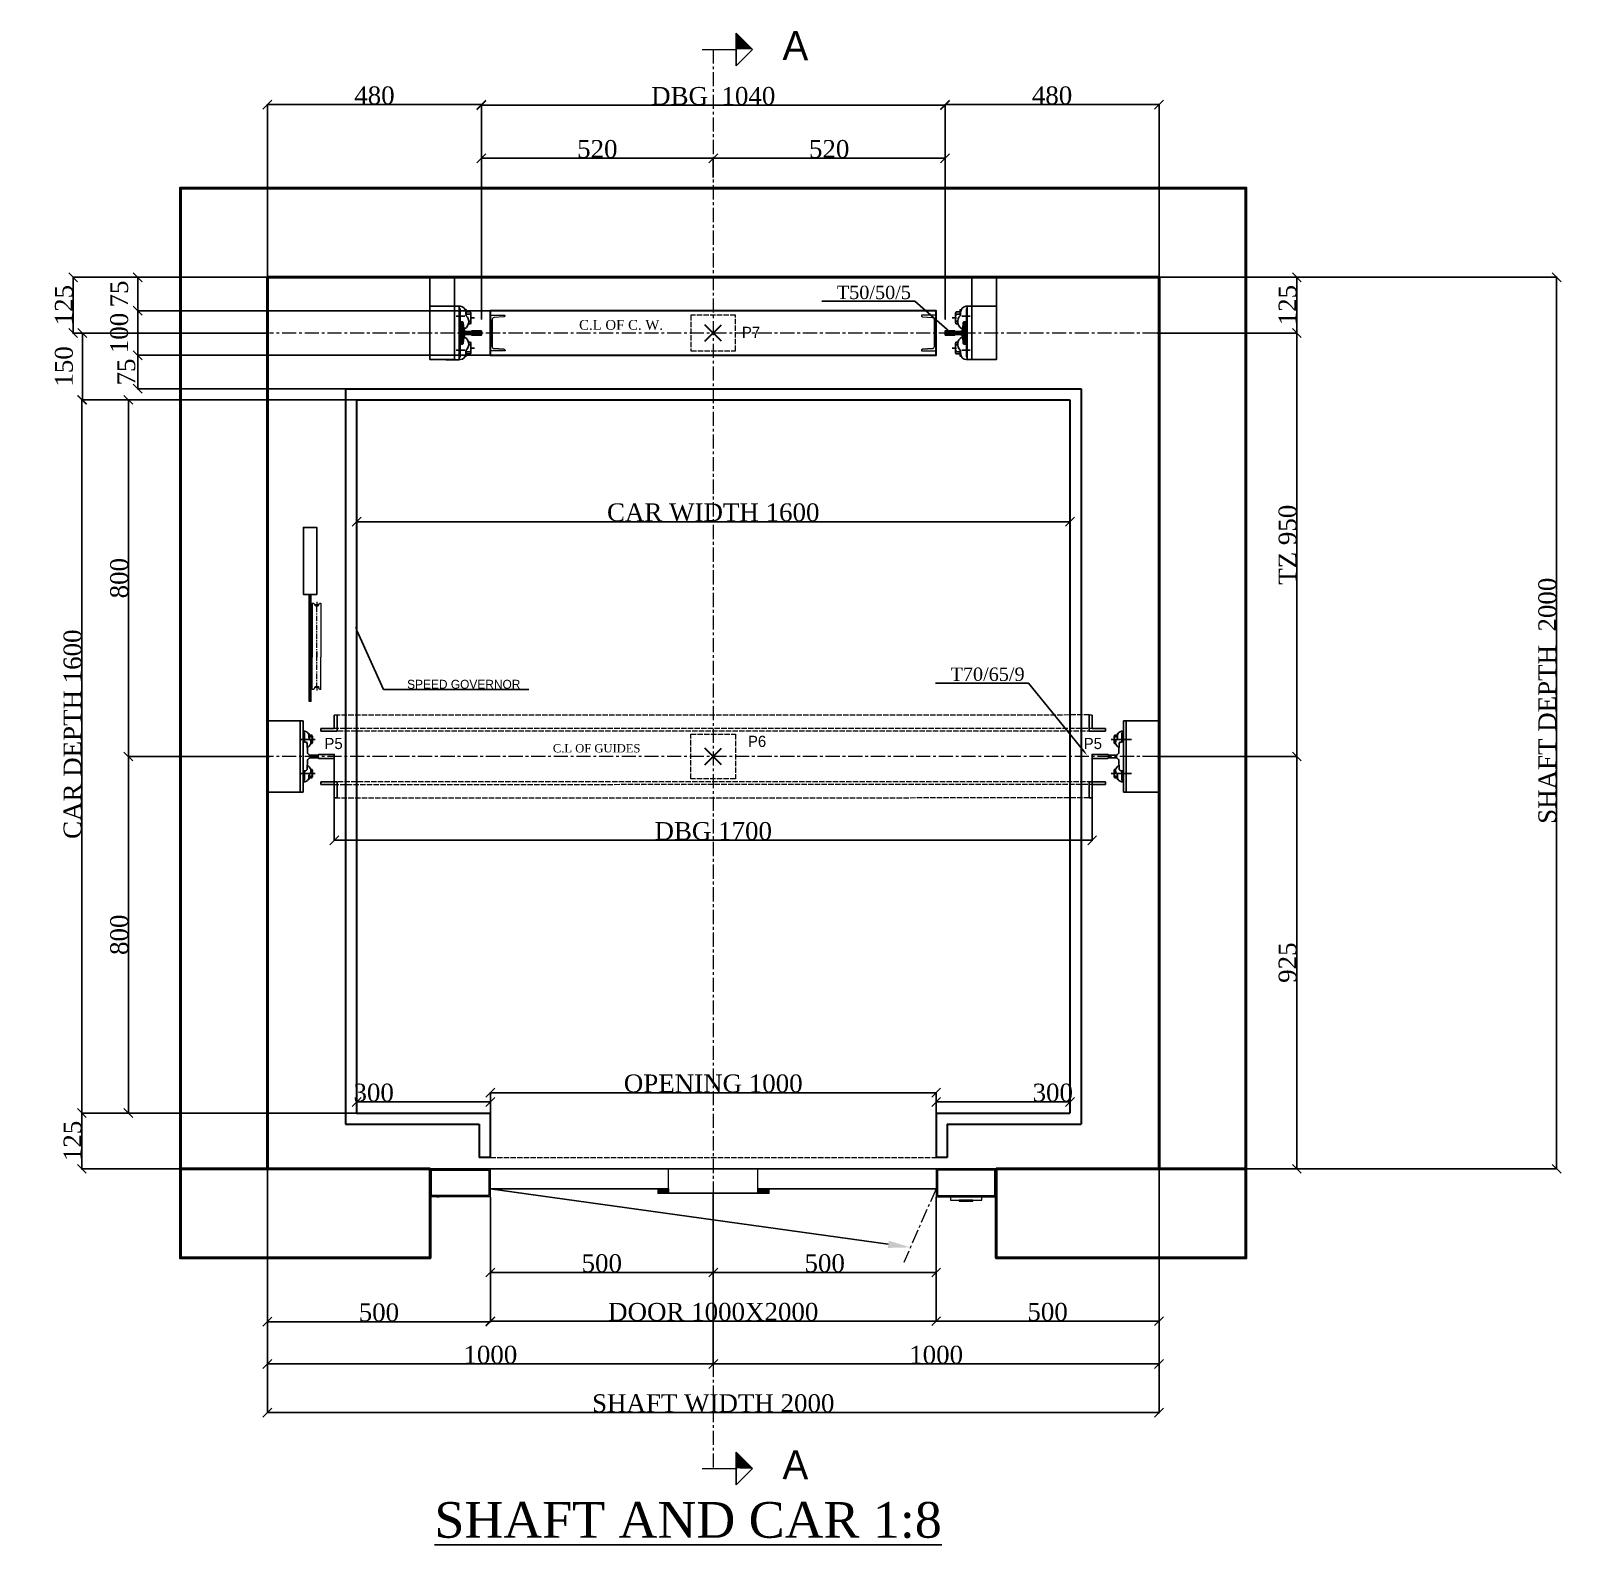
# Model space of a CAD drawing. Header units: millimetres. Extents: x 130 to 3624, y 155 to 3551.
import ezdxf
from ezdxf import colors
from ezdxf.entities.mleader import LeaderData, LeaderLine
from ezdxf.math import Vec2, Vec3

# ---------------------------------------------------------------- set-up
doc = ezdxf.new("R2010")
doc.units = ezdxf.units.MM
for name, pattern in [('ACAD_ISO02W100', [15, 12, -3]), ('ACAD_ISO10W100', [18, 12, -3, 0, -3]), ('CENTER', [50.8, 31.75, -6.35, 6.35, -6.35]), ('CENTER2', [28.575, 19.05, -3.175, 3.175, -3.175])]:
    doc.linetypes.add(name, pattern=pattern)
for name, color, linetype in [('6', 7, 'Continuous'), ('7', 6, 'ACAD_ISO10W100'), ('PDF_0', 7, 'Continuous'), ('PDF_gide rail', 7, 'Continuous')]:
    doc.layers.add(name, color=color, linetype=linetype)
for name, color, linetype, lineweight in [('Car', 3, 'Continuous', 18), ('CL', 2, 'CENTER', 0), ('DL', 8, 'ACAD_ISO02W100', 0), ('step&guides', 3, 'Continuous', 30), ('Wall', 1, 'Continuous', 50)]:
    doc.layers.add(name, color=color, linetype=linetype, lineweight=lineweight)
doc.styles.add('nassar2', font='cent.shx', dxfattribs={"height": 60})
doc.styles.add('top', font='cent.shx', dxfattribs={"height": 40})
doc.dimstyles.new('top', dxfattribs={"dimtxt": 35, "dimasz": 20, "dimexe": 1.25, "dimexo": 0.625, "dimtad": 1, "dimtxsty": 'top', "dimblk": 'OBLIQUE', "dimcen": 2.5, "dimadec": 0, "dimazin": 0, "dimtfac": 1, "dimtmove": 0, "dimatfit": 3, "dimldrblk": 'OBLIQUE', "dimfxl": 1, "dimarcsym": 0})
pattern_1 = [(45, (19174.27063, -6497.71146), (-0.08838834765, 0.08838834765), [])]
pattern_2 = [(45, (19174.27063, -6497.71146), (-0.08838834765, 0.08838834765), [])]

msp = doc.modelspace()

# ---------------------------------------------------------------- texts
at = {"ltscale": 4, "transparency": 33554666, "char_height": 65, "attachment_point": 3, "rotation": 359.727953}
for insert in [(1873.343, 3550.635, -114), (1873.343, 367.077)]:
    msp.add_mtext_dynamic_manual_height_columns('A', width=315.98199, gutter_width=125, heights=[0], dxfattribs=dict(at, insert=insert))
at = {"linetype": 'ACAD_ISO02W100', "ltscale": 4, "transparency": 33554666, "char_height": 25}
for s, insert, attachment_point in [('P7', (1724.152, 2887.561), 1), ('P5', (787.828, 1965.177), 1), ('P6', (1737.813, 1970.056), 1), ('P5', (2531.878, 1965.177), 3)]:
    msp.add_mtext_dynamic_manual_height_columns(s, width=377.71746, gutter_width=125, heights=[0], dxfattribs=dict(at, insert=insert, attachment_point=attachment_point))
at = {"insert": (1034.519, 250.975, -137), "char_height": 80, "attachment_point": 1}
msp.add_mtext_dynamic_manual_height_columns('{\\Fcent|c0;\\L\\C6;SHAFT AND CAR 1:8}', width=2331.14753, gutter_width=200, heights=[0], dxfattribs=at)
at = {"layer": '7', "ltscale": 4}
for s, width, gutter_width, insert, char_height, attachment_point in [('{\\Fcent|c0;T50/50/5}', 812.66208, 175, (2103.33, 2979.702), 30, 3), ('{\\Fcent|c0;C.L OF C. W.}', 920.85121, 12.5, (1358.949, 2902.847), 22, 1), ('{\\Fcent|c0;T70/65/9}', 812.66208, 175, (2358.33, 2123.149), 30, 3), ('{\\Fcadnw-1|c0;SPEED GOVERNOR}', 812.66208, 175, (973.192, 2095.593), 20, 1), ('\\pxt1;{\\Fcent|c0;C.L OF GUIDES}', 686.44118, 9.318, (1300.224, 1951.346), 18.63605, 1)]:
    msp.add_mtext_dynamic_manual_height_columns(s, width=width, gutter_width=gutter_width, heights=[0], dxfattribs=dict(at, insert=insert, char_height=char_height, attachment_point=attachment_point))

# ---------------------------------------------------------------- blocks, each defined once
blk = doc.blocks.new('_Oblique')
at = {"color": 0, "linetype": 'ByBlock', "lineweight": -2}
blk.add_line((-0.5, -0.5), (0.5, 0.5), dxfattribs=at)
blk = doc.blocks.new('*D3')
at = {"color": 0, "lineweight": -2, "transparency": 16777216}
for p, q in [((1139.9, 2999.2), (1139.9, 3266.8)), ((1139.9, 3265.6), (1659.9, 3265.6)), ((1659.9, 3231.2), (1659.9, 3266.8))]:
    blk.add_line(p, q, dxfattribs=at)
at = {"layer": 'Defpoints', "color": 0, "transparency": 16777216}
for p in [(1659.9, 3265.6), (1659.9, 3230.5), (1139.9, 2998.6)]:
    blk.add_point(p, dxfattribs=at)
at = {"color": 0, "lineweight": -2, "transparency": 16777216, "xscale": 20, "yscale": 20, "zscale": 20, "rotation": 180}
blk.add_blockref('_Oblique', (1139.9, 3265.6), dxfattribs=at)
at = {"color": 0, "lineweight": -2, "transparency": 16777216, "xscale": 20, "yscale": 20, "zscale": 20}
blk.add_blockref('_Oblique', (1659.9, 3265.6), dxfattribs=at)
at = {"color": 0, "transparency": 16777216, "insert": (1399.9, 3286.2), "char_height": 40, "attachment_point": 5, "style": 'top'}
blk.add_mtext('520', dxfattribs=at)
blk = doc.blocks.new('*D4')
at = {"color": 0, "lineweight": -2, "transparency": 16777216}
for p, q in [((1659.9, 3222.4), (1659.9, 3266.8)), ((2179.9, 3265.6), (1659.9, 3265.6)), ((2179.9, 2999.2), (2179.9, 3266.8))]:
    blk.add_line(p, q, dxfattribs=at)
at = {"layer": 'Defpoints', "color": 0, "transparency": 16777216}
for p in [(1659.9, 3265.6), (1659.9, 3221.7), (2179.9, 2998.6)]:
    blk.add_point(p, dxfattribs=at)
at = {"color": 0, "lineweight": -2, "transparency": 16777216, "xscale": 20, "yscale": 20, "zscale": 20, "rotation": 180}
blk.add_blockref('_Oblique', (1659.9, 3265.6), dxfattribs=at)
at = {"color": 0, "lineweight": -2, "transparency": 16777216, "xscale": 20, "yscale": 20, "zscale": 20}
blk.add_blockref('_Oblique', (2179.9, 3265.6), dxfattribs=at)
at = {"color": 0, "transparency": 16777216, "insert": (1919.9, 3286.2), "char_height": 40, "attachment_point": 5, "style": 'top'}
blk.add_mtext('520', dxfattribs=at)
blk = doc.blocks.new('*D5')
at = {"color": 0, "lineweight": -2, "transparency": 16777216}
for p, q in [((1139.9, 2904), (1139.9, 3385.9)), ((1139.9, 3384.6), (2179.9, 3384.6)), ((2179.9, 2904), (2179.9, 3385.9))]:
    blk.add_line(p, q, dxfattribs=at)
at = {"layer": 'Defpoints', "color": 0, "transparency": 16777216}
for p in [(2179.9, 3384.6), (1139.9, 2903.4), (2179.9, 2903.4)]:
    blk.add_point(p, dxfattribs=at)
at = {"color": 0, "lineweight": -2, "transparency": 16777216, "xscale": 20, "yscale": 20, "zscale": 20, "rotation": 180}
blk.add_blockref('_Oblique', (1139.9, 3384.6), dxfattribs=at)
at = {"color": 0, "lineweight": -2, "transparency": 16777216, "xscale": 20, "yscale": 20, "zscale": 20}
blk.add_blockref('_Oblique', (2179.9, 3384.6), dxfattribs=at)
at = {"color": 0, "transparency": 16777216, "insert": (1659.9, 3405.2), "char_height": 40, "attachment_point": 5, "style": 'top'}
blk.add_mtext('DBG  1040', dxfattribs=at)
blk = doc.blocks.new('*D6')
at = {"color": 0, "lineweight": -2, "transparency": 16777216}
for p, q in [((659.9, 2874.2), (659.9, 3387.1)), ((1139.9, 3385.9), (659.9, 3385.9)), ((1139.9, 2909.8), (1139.9, 3387.1))]:
    blk.add_line(p, q, dxfattribs=at)
at = {"layer": 'Defpoints', "color": 0, "transparency": 16777216}
for p in [(659.9, 3385.9), (1139.9, 2909.2), (659.9, 2873.6)]:
    blk.add_point(p, dxfattribs=at)
at = {"color": 0, "lineweight": -2, "transparency": 16777216, "xscale": 20, "yscale": 20, "zscale": 20, "rotation": 180}
blk.add_blockref('_Oblique', (659.9, 3385.9), dxfattribs=at)
at = {"color": 0, "lineweight": -2, "transparency": 16777216, "xscale": 20, "yscale": 20, "zscale": 20}
blk.add_blockref('_Oblique', (1139.9, 3385.9), dxfattribs=at)
at = {"color": 0, "transparency": 16777216, "insert": (899.9, 3406.5), "char_height": 40, "attachment_point": 5, "style": 'top'}
blk.add_mtext('480', dxfattribs=at)
blk = doc.blocks.new('*D7')
at = {"color": 0, "lineweight": -2, "transparency": 16777216}
for p, q in [((2179.9, 2904), (2179.9, 3387.1)), ((2179.9, 3385.9), (2659.9, 3385.9)), ((2659.9, 2874.2), (2659.9, 3387.1))]:
    blk.add_line(p, q, dxfattribs=at)
at = {"layer": 'Defpoints', "color": 0, "transparency": 16777216}
for p in [(2659.9, 3385.9), (2179.9, 2903.4), (2659.9, 2873.6)]:
    blk.add_point(p, dxfattribs=at)
at = {"color": 0, "lineweight": -2, "transparency": 16777216, "xscale": 20, "yscale": 20, "zscale": 20, "rotation": 180}
blk.add_blockref('_Oblique', (2179.9, 3385.9), dxfattribs=at)
at = {"color": 0, "lineweight": -2, "transparency": 16777216, "xscale": 20, "yscale": 20, "zscale": 20}
blk.add_blockref('_Oblique', (2659.9, 3385.9), dxfattribs=at)
at = {"color": 0, "transparency": 16777216, "insert": (2419.9, 3406.5), "char_height": 40, "attachment_point": 5, "style": 'top'}
blk.add_mtext('480', dxfattribs=at)
blk = doc.blocks.new('*D24')
at = {"color": 0, "lineweight": -2, "transparency": 16777216}
for p, q in [((1159.9, 934.9), (1159.9, 764.7)), ((1659.9, 934.9), (1659.9, 764.7)), ((1159.9, 766), (1659.9, 766))]:
    blk.add_line(p, q, dxfattribs=at)
at = {"layer": 'Defpoints', "color": 0, "transparency": 16777216}
for p in [(1159.9, 935.5), (1659.9, 935.5), (1659.9, 766)]:
    blk.add_point(p, dxfattribs=at)
at = {"color": 0, "lineweight": -2, "transparency": 16777216, "xscale": 20, "yscale": 20, "zscale": 20, "rotation": 180}
blk.add_blockref('_Oblique', (1159.9, 766), dxfattribs=at)
at = {"color": 0, "lineweight": -2, "transparency": 16777216, "xscale": 20, "yscale": 20, "zscale": 20}
blk.add_blockref('_Oblique', (1659.9, 766), dxfattribs=at)
at = {"color": 0, "transparency": 16777216, "insert": (1409.9, 786.6), "char_height": 40, "attachment_point": 5, "style": 'top'}
blk.add_mtext('500', dxfattribs=at)
blk = doc.blocks.new('*D25')
at = {"color": 0, "lineweight": -2, "transparency": 16777216}
for p, q in [((1659.9, 943), (1659.9, 764.7)), ((2159.9, 934.9), (2159.9, 764.7)), ((1659.9, 766), (2159.9, 766))]:
    blk.add_line(p, q, dxfattribs=at)
at = {"layer": 'Defpoints', "color": 0, "transparency": 16777216}
for p in [(1659.9, 943.6), (2159.9, 935.5), (2159.9, 766)]:
    blk.add_point(p, dxfattribs=at)
at = {"color": 0, "lineweight": -2, "transparency": 16777216, "xscale": 20, "yscale": 20, "zscale": 20, "rotation": 180}
blk.add_blockref('_Oblique', (1659.9, 766), dxfattribs=at)
at = {"color": 0, "lineweight": -2, "transparency": 16777216, "xscale": 20, "yscale": 20, "zscale": 20}
blk.add_blockref('_Oblique', (2159.9, 766), dxfattribs=at)
at = {"color": 0, "transparency": 16777216, "insert": (1909.9, 786.6), "char_height": 40, "attachment_point": 5, "style": 'top'}
blk.add_mtext('500', dxfattribs=at)
blk = doc.blocks.new('*D8')
at = {"color": 0, "lineweight": -2, "transparency": 16777216}
for p, q in [((1159.9, 814.2), (1159.9, 655.5)), ((2159.9, 818.3), (2159.9, 655.5)), ((1159.9, 656.8), (2159.9, 656.8))]:
    blk.add_line(p, q, dxfattribs=at)
at = {"layer": 'Defpoints', "color": 0, "transparency": 16777216}
for p in [(1159.9, 814.9), (2159.9, 818.9), (2159.9, 656.8)]:
    blk.add_point(p, dxfattribs=at)
at = {"color": 0, "lineweight": -2, "transparency": 16777216, "xscale": 20, "yscale": 20, "zscale": 20, "rotation": 180}
blk.add_blockref('_Oblique', (1159.9, 656.8), dxfattribs=at)
at = {"color": 0, "lineweight": -2, "transparency": 16777216, "xscale": 20, "yscale": 20, "zscale": 20}
blk.add_blockref('_Oblique', (2159.9, 656.8), dxfattribs=at)
at = {"color": 0, "transparency": 16777216, "insert": (1659.9, 677.4), "char_height": 40, "attachment_point": 5, "style": 'top'}
blk.add_mtext('DOOR 1000X2000', dxfattribs=at)
blk = doc.blocks.new('*D9')
at = {"color": 0, "lineweight": -2, "transparency": 16777216}
for p, q in [((859.9, 1124.2), (859.9, 1149.9)), ((1159.9, 1148.6), (859.9, 1148.6)), ((1159.9, 1124.2), (1159.9, 1149.9))]:
    blk.add_line(p, q, dxfattribs=at)
at = {"layer": 'Defpoints', "color": 0, "transparency": 16777216}
for p in [(859.9, 1148.6), (859.9, 1123.6), (1159.9, 1123.6)]:
    blk.add_point(p, dxfattribs=at)
at = {"color": 0, "lineweight": -2, "transparency": 16777216, "xscale": 20, "yscale": 20, "zscale": 20, "rotation": 180}
blk.add_blockref('_Oblique', (859.9, 1148.6), dxfattribs=at)
at = {"color": 0, "lineweight": -2, "transparency": 16777216, "xscale": 20, "yscale": 20, "zscale": 20}
blk.add_blockref('_Oblique', (1159.9, 1148.6), dxfattribs=at)
at = {"color": 0, "transparency": 16777216, "insert": (898.2, 1169.3), "char_height": 40, "attachment_point": 5, "style": 'top'}
blk.add_mtext('300', dxfattribs=at)
blk = doc.blocks.new('*D10')
at = {"color": 0, "lineweight": -2, "transparency": 16777216}
for p, q in [((1159.9, 1124.2), (1159.9, 1170.5)), ((1159.9, 1169.3), (2159.9, 1169.3)), ((2159.9, 1124.2), (2159.9, 1170.5))]:
    blk.add_line(p, q, dxfattribs=at)
at = {"layer": 'Defpoints', "color": 0, "transparency": 16777216}
for p in [(2159.9, 1169.3), (1159.9, 1123.6), (2159.9, 1123.6)]:
    blk.add_point(p, dxfattribs=at)
at = {"color": 0, "lineweight": -2, "transparency": 16777216, "xscale": 20, "yscale": 20, "zscale": 20, "rotation": 180}
blk.add_blockref('_Oblique', (1159.9, 1169.3), dxfattribs=at)
at = {"color": 0, "lineweight": -2, "transparency": 16777216, "xscale": 20, "yscale": 20, "zscale": 20}
blk.add_blockref('_Oblique', (2159.9, 1169.3), dxfattribs=at)
at = {"color": 0, "transparency": 16777216, "insert": (1659.9, 1189.9), "char_height": 40, "attachment_point": 5, "style": 'top'}
blk.add_mtext('OPENING 1000', dxfattribs=at)
blk = doc.blocks.new('*D26')
at = {"color": 0, "lineweight": -2, "transparency": 16777216}
for p, q in [((2159.9, 1124.2), (2159.9, 1149.9)), ((2159.9, 1148.6), (2459.9, 1148.6)), ((2459.9, 1124.2), (2459.9, 1149.9))]:
    blk.add_line(p, q, dxfattribs=at)
at = {"layer": 'Defpoints', "color": 0, "transparency": 16777216}
for p in [(2159.9, 1123.6), (2459.9, 1148.6), (2459.9, 1123.6)]:
    blk.add_point(p, dxfattribs=at)
at = {"color": 0, "lineweight": -2, "transparency": 16777216, "xscale": 20, "yscale": 20, "zscale": 20, "rotation": 180}
blk.add_blockref('_Oblique', (2159.9, 1148.6), dxfattribs=at)
at = {"color": 0, "lineweight": -2, "transparency": 16777216, "xscale": 20, "yscale": 20, "zscale": 20}
blk.add_blockref('_Oblique', (2459.9, 1148.6), dxfattribs=at)
at = {"color": 0, "transparency": 16777216, "insert": (2421.5, 1169.3), "char_height": 40, "attachment_point": 5, "style": 'top'}
blk.add_mtext('300', dxfattribs=at)
blk = doc.blocks.new('*D11')
at = {"color": 0, "lineweight": -2, "transparency": 16777216}
for p, q in [((2659.9, 998), (2659.9, 655.5)), ((2159.9, 850.1), (2159.9, 655.5)), ((2159.9, 656.8), (2659.9, 656.8))]:
    blk.add_line(p, q, dxfattribs=at)
at = {"layer": 'Defpoints', "color": 0, "transparency": 16777216}
for p in [(2659.9, 998.6), (2159.9, 850.8), (2659.9, 656.8)]:
    blk.add_point(p, dxfattribs=at)
at = {"color": 0, "lineweight": -2, "transparency": 16777216, "xscale": 20, "yscale": 20, "zscale": 20, "rotation": 180}
blk.add_blockref('_Oblique', (2159.9, 656.8), dxfattribs=at)
at = {"color": 0, "lineweight": -2, "transparency": 16777216, "xscale": 20, "yscale": 20, "zscale": 20}
blk.add_blockref('_Oblique', (2659.9, 656.8), dxfattribs=at)
at = {"color": 0, "transparency": 16777216, "insert": (2409.9, 677.4), "char_height": 40, "attachment_point": 5, "style": 'top'}
blk.add_mtext('500', dxfattribs=at)
blk = doc.blocks.new('*D12')
at = {"color": 0, "lineweight": -2, "transparency": 16777216}
for p, q in [((659.9, 998), (659.9, 654.3)), ((1159.9, 934.9), (1159.9, 654.3)), ((659.9, 655.5), (1159.9, 655.5))]:
    blk.add_line(p, q, dxfattribs=at)
at = {"layer": 'Defpoints', "color": 0, "transparency": 16777216}
for p in [(659.9, 998.6), (1159.9, 935.5), (1159.9, 655.5)]:
    blk.add_point(p, dxfattribs=at)
at = {"color": 0, "lineweight": -2, "transparency": 16777216, "xscale": 20, "yscale": 20, "zscale": 20, "rotation": 180}
blk.add_blockref('_Oblique', (659.9, 655.5), dxfattribs=at)
at = {"color": 0, "lineweight": -2, "transparency": 16777216, "xscale": 20, "yscale": 20, "zscale": 20}
blk.add_blockref('_Oblique', (1159.9, 655.5), dxfattribs=at)
at = {"color": 0, "transparency": 16777216, "insert": (909.9, 676.2), "char_height": 40, "attachment_point": 5, "style": 'top'}
blk.add_mtext('500', dxfattribs=at)
blk = doc.blocks.new('*D13')
at = {"color": 0, "lineweight": -2, "transparency": 16777216}
for p, q in [((659.9, 998), (659.9, 559.5)), ((1659.9, 838.9), (1659.9, 559.5)), ((1659.9, 560.7), (659.9, 560.7))]:
    blk.add_line(p, q, dxfattribs=at)
at = {"layer": 'Defpoints', "color": 0, "transparency": 16777216}
for p in [(659.9, 998.6), (1659.9, 839.5), (659.9, 560.7)]:
    blk.add_point(p, dxfattribs=at)
at = {"color": 0, "lineweight": -2, "transparency": 16777216, "xscale": 20, "yscale": 20, "zscale": 20, "rotation": 180}
blk.add_blockref('_Oblique', (659.9, 560.7), dxfattribs=at)
at = {"color": 0, "lineweight": -2, "transparency": 16777216, "xscale": 20, "yscale": 20, "zscale": 20}
blk.add_blockref('_Oblique', (1659.9, 560.7), dxfattribs=at)
at = {"color": 0, "transparency": 16777216, "insert": (1159.9, 581.3), "char_height": 40, "attachment_point": 5, "style": 'top'}
blk.add_mtext('1000', dxfattribs=at)
blk = doc.blocks.new('*D14')
at = {"color": 0, "lineweight": -2, "transparency": 16777216}
for p, q in [((2659.9, 998), (2659.9, 559.5)), ((1659.9, 838.9), (1659.9, 559.5)), ((1659.9, 560.7), (2659.9, 560.7))]:
    blk.add_line(p, q, dxfattribs=at)
at = {"layer": 'Defpoints', "color": 0, "transparency": 16777216}
for p in [(2659.9, 998.6), (1659.9, 839.5), (2659.9, 560.7)]:
    blk.add_point(p, dxfattribs=at)
at = {"color": 0, "lineweight": -2, "transparency": 16777216, "xscale": 20, "yscale": 20, "zscale": 20, "rotation": 180}
blk.add_blockref('_Oblique', (1659.9, 560.7), dxfattribs=at)
at = {"color": 0, "lineweight": -2, "transparency": 16777216, "xscale": 20, "yscale": 20, "zscale": 20}
blk.add_blockref('_Oblique', (2659.9, 560.7), dxfattribs=at)
at = {"color": 0, "transparency": 16777216, "insert": (2159.9, 581.3), "char_height": 40, "attachment_point": 5, "style": 'top'}
blk.add_mtext('1000', dxfattribs=at)
blk = doc.blocks.new('*D27')
at = {"color": 0, "lineweight": -2, "transparency": 16777216}
for p, q in [((659.9, 998), (659.9, 450.5)), ((2659.9, 998), (2659.9, 450.5)), ((2659.9, 451.7), (659.9, 451.7))]:
    blk.add_line(p, q, dxfattribs=at)
at = {"layer": 'Defpoints', "color": 0, "transparency": 16777216}
for p in [(659.9, 998.6), (2659.9, 998.6), (659.9, 451.7)]:
    blk.add_point(p, dxfattribs=at)
at = {"color": 0, "lineweight": -2, "transparency": 16777216, "xscale": 20, "yscale": 20, "zscale": 20, "rotation": 180}
blk.add_blockref('_Oblique', (659.9, 451.7), dxfattribs=at)
at = {"color": 0, "lineweight": -2, "transparency": 16777216, "xscale": 20, "yscale": 20, "zscale": 20}
blk.add_blockref('_Oblique', (2659.9, 451.7), dxfattribs=at)
at = {"color": 0, "transparency": 16777216, "insert": (1659.9, 472.3), "char_height": 40, "attachment_point": 5, "style": 'top'}
blk.add_mtext('SHAFT WIDTH 2000', dxfattribs=at)
blk = doc.blocks.new('*D15')
at = {"color": 0, "lineweight": -2, "transparency": 16777216}
for p, q in [((2891.7, 2998.6), (2970.2, 2998.6)), ((2969, 2873.6), (2969, 2998.6)), ((2655.5, 2873.6), (2970.2, 2873.6))]:
    blk.add_line(p, q, dxfattribs=at)
at = {"layer": 'Defpoints', "color": 0, "transparency": 16777216}
for p in [(2891, 2998.6), (2969, 2998.6), (2654.9, 2873.6)]:
    blk.add_point(p, dxfattribs=at)
at = {"color": 0, "lineweight": -2, "transparency": 16777216, "xscale": 20, "yscale": 20, "zscale": 20}
for p, rotation in [((2969, 2998.6), 90), ((2969, 2873.6), 270)]:
    blk.add_blockref('_Oblique', p, dxfattribs=dict(at, rotation=rotation))
at = {"color": 0, "transparency": 16777216, "insert": (2948.4, 2936.1), "char_height": 40, "attachment_point": 5, "rotation": 90, "style": 'top'}
blk.add_mtext('125', dxfattribs=at)
blk = doc.blocks.new('*D16')
at = {"color": 0, "lineweight": -2, "transparency": 16777216}
for p, q in [((2655.5, 1923.6), (2970.2, 1923.6)), ((2969, 1923.6), (2969, 998.6)), ((2660.5, 998.6), (2970.2, 998.6))]:
    blk.add_line(p, q, dxfattribs=at)
at = {"layer": 'Defpoints', "color": 0, "transparency": 16777216}
for p in [(2654.9, 1923.6), (2659.9, 998.6), (2969, 998.6)]:
    blk.add_point(p, dxfattribs=at)
at = {"color": 0, "lineweight": -2, "transparency": 16777216, "xscale": 20, "yscale": 20, "zscale": 20}
for p, rotation in [((2969, 1923.6), 90), ((2969, 998.6), 270)]:
    blk.add_blockref('_Oblique', p, dxfattribs=dict(at, rotation=rotation))
at = {"color": 0, "transparency": 16777216, "insert": (2948.4, 1461.1), "char_height": 40, "attachment_point": 5, "rotation": 90, "style": 'top'}
blk.add_mtext('925', dxfattribs=at)
blk = doc.blocks.new('*D17')
at = {"color": 0, "lineweight": -2, "transparency": 16777216}
for p, q in [((2660.5, 2873.6), (2970.2, 2873.6)), ((2969, 1923.6), (2969, 2873.6)), ((2655.5, 1923.6), (2970.2, 1923.6))]:
    blk.add_line(p, q, dxfattribs=at)
at = {"layer": 'Defpoints', "color": 0, "transparency": 16777216}
for p in [(2659.9, 2873.6), (2969, 2873.6), (2654.9, 1923.6)]:
    blk.add_point(p, dxfattribs=at)
at = {"color": 0, "lineweight": -2, "transparency": 16777216, "xscale": 20, "yscale": 20, "zscale": 20}
for p, rotation in [((2969, 2873.6), 90), ((2969, 1923.6), 270)]:
    blk.add_blockref('_Oblique', p, dxfattribs=dict(at, rotation=rotation))
at = {"color": 0, "transparency": 16777216, "insert": (2948.4, 2398.6), "char_height": 40, "attachment_point": 5, "rotation": 90, "style": 'top'}
blk.add_mtext('TZ 950', dxfattribs=at)
blk = doc.blocks.new('*D18')
at = {"color": 0, "lineweight": -2, "transparency": 16777216}
for p, q in [((859.2, 2723.6), (242.3, 2723.6)), ((243.5, 1123.6), (243.5, 2723.6)), ((1159.2, 1123.6), (242.3, 1123.6))]:
    blk.add_line(p, q, dxfattribs=at)
at = {"layer": 'Defpoints', "color": 0, "transparency": 16777216}
for p in [(243.5, 2723.6), (859.9, 2723.6), (1159.9, 1123.6)]:
    blk.add_point(p, dxfattribs=at)
at = {"color": 0, "lineweight": -2, "transparency": 16777216, "xscale": 20, "yscale": 20, "zscale": 20}
for p, rotation in [((243.5, 2723.6), 90), ((243.5, 1123.6), 270)]:
    blk.add_blockref('_Oblique', p, dxfattribs=dict(at, rotation=rotation))
at = {"color": 0, "transparency": 16777216, "insert": (222.9, 1973.6), "char_height": 40, "attachment_point": 5, "rotation": 90, "style": 'top'}
blk.add_mtext('CAR DEPTH 1600', dxfattribs=at)
blk = doc.blocks.new('*D28')
at = {"color": 0, "lineweight": -2, "transparency": 16777216}
for p, q in [((664.2, 1923.6), (346.9, 1923.6)), ((348.1, 1123.6), (348.1, 1923.6)), ((464.2, 1123.6), (346.9, 1123.6))]:
    blk.add_line(p, q, dxfattribs=at)
at = {"layer": 'Defpoints', "color": 0, "transparency": 16777216}
for p in [(348.1, 1923.6), (664.9, 1923.6), (464.9, 1123.6)]:
    blk.add_point(p, dxfattribs=at)
at = {"color": 0, "lineweight": -2, "transparency": 16777216, "xscale": 20, "yscale": 20, "zscale": 20}
for p, rotation in [((348.1, 1923.6), 90), ((348.1, 1123.6), 270)]:
    blk.add_blockref('_Oblique', p, dxfattribs=dict(at, rotation=rotation))
at = {"color": 0, "transparency": 16777216, "insert": (327.5, 1523.6), "char_height": 40, "attachment_point": 5, "rotation": 90, "style": 'top'}
blk.add_mtext('800', dxfattribs=at)
blk = doc.blocks.new('*D19')
at = {"color": 0, "lineweight": -2, "transparency": 16777216}
for p, q in [((464.2, 2723.6), (346.9, 2723.6)), ((348.1, 1923.6), (348.1, 2723.6)), ((464.2, 1923.6), (346.9, 1923.6))]:
    blk.add_line(p, q, dxfattribs=at)
at = {"layer": 'Defpoints', "color": 0, "transparency": 16777216}
for p in [(348.1, 2723.6), (464.9, 2723.6), (464.9, 1923.6)]:
    blk.add_point(p, dxfattribs=at)
at = {"color": 0, "lineweight": -2, "transparency": 16777216, "xscale": 20, "yscale": 20, "zscale": 20}
for p, rotation in [((348.1, 2723.6), 90), ((348.1, 1923.6), 270)]:
    blk.add_blockref('_Oblique', p, dxfattribs=dict(at, rotation=rotation))
at = {"color": 0, "transparency": 16777216, "insert": (327.5, 2323.6), "char_height": 40, "attachment_point": 5, "rotation": 90, "style": 'top'}
blk.add_mtext('800', dxfattribs=at)
blk = doc.blocks.new('*D20')
at = {"color": 0, "lineweight": -2, "transparency": 16777216}
for p, q in [((659.2, 2998.6), (222.9, 2998.6)), ((224.2, 2873.6), (224.2, 2998.6)), ((659.2, 2873.6), (222.9, 2873.6))]:
    blk.add_line(p, q, dxfattribs=at)
at = {"layer": 'Defpoints', "color": 0, "transparency": 16777216}
for p in [(224.2, 2998.6), (659.9, 2998.6), (659.9, 2873.6)]:
    blk.add_point(p, dxfattribs=at)
at = {"color": 0, "lineweight": -2, "transparency": 16777216, "xscale": 20, "yscale": 20, "zscale": 20}
for p, rotation in [((224.2, 2998.6), 90), ((224.2, 2873.6), 270)]:
    blk.add_blockref('_Oblique', p, dxfattribs=dict(at, rotation=rotation))
at = {"color": 0, "transparency": 16777216, "insert": (203.5, 2936.1), "char_height": 40, "attachment_point": 5, "rotation": 90, "style": 'top'}
blk.add_mtext('125', dxfattribs=at)
blk = doc.blocks.new('*D29')
at = {"color": 0, "lineweight": -2, "transparency": 16777216}
for p, q in [((2509.9, 1927.5), (2509.9, 1734.2)), ((809.9, 1918.5), (809.9, 1734.2)), ((809.9, 1735.5), (2509.9, 1735.5))]:
    blk.add_line(p, q, dxfattribs=at)
at = {"layer": 'Defpoints', "color": 0, "transparency": 16777216}
for p in [(2509.9, 1928.1), (809.9, 1919.1), (2509.9, 1735.5)]:
    blk.add_point(p, dxfattribs=at)
at = {"color": 0, "lineweight": -2, "transparency": 16777216, "xscale": 20, "yscale": 20, "zscale": 20, "rotation": 180}
blk.add_blockref('_Oblique', (809.9, 1735.5), dxfattribs=at)
at = {"color": 0, "lineweight": -2, "transparency": 16777216, "xscale": 20, "yscale": 20, "zscale": 20}
blk.add_blockref('_Oblique', (2509.9, 1735.5), dxfattribs=at)
at = {"color": 0, "transparency": 16777216, "insert": (1659.9, 1756.1), "char_height": 40, "attachment_point": 5, "style": 'top'}
blk.add_mtext('DBG 1700', dxfattribs=at)
blk = doc.blocks.new('*D30')
at = {"color": 0, "lineweight": -2, "transparency": 16777216}
for p, q in [((859.9, 2723), (859.9, 2449)), ((2459.9, 2723), (2459.9, 2449)), ((859.9, 2450.3), (2459.9, 2450.3))]:
    blk.add_line(p, q, dxfattribs=at)
at = {"layer": 'Defpoints', "color": 0, "transparency": 16777216}
for p in [(859.9, 2723.6), (2459.9, 2723.6), (2459.9, 2450.3)]:
    blk.add_point(p, dxfattribs=at)
at = {"color": 0, "lineweight": -2, "transparency": 16777216, "xscale": 20, "yscale": 20, "zscale": 20, "rotation": 180}
blk.add_blockref('_Oblique', (859.9, 2450.3), dxfattribs=at)
at = {"color": 0, "lineweight": -2, "transparency": 16777216, "xscale": 20, "yscale": 20, "zscale": 20}
blk.add_blockref('_Oblique', (2459.9, 2450.3), dxfattribs=at)
at = {"color": 0, "transparency": 16777216, "insert": (1659.9, 2470.9), "char_height": 40, "attachment_point": 5, "style": 'top'}
blk.add_mtext('CAR WIDTH 1600', dxfattribs=at)
blk = doc.blocks.new('*D21')
at = {"color": 0, "lineweight": -2, "transparency": 16777216}
for p, q in [((2655.5, 2998.6), (3552.8, 2998.6)), ((3551.6, 998.6), (3551.6, 2998.6)), ((2655.5, 998.6), (3552.8, 998.6))]:
    blk.add_line(p, q, dxfattribs=at)
at = {"layer": 'Defpoints', "color": 0, "transparency": 16777216}
for p in [(2654.9, 2998.6), (3551.6, 2998.6), (2654.9, 998.6)]:
    blk.add_point(p, dxfattribs=at)
at = {"color": 0, "lineweight": -2, "transparency": 16777216, "xscale": 20, "yscale": 20, "zscale": 20}
for p, rotation in [((3551.6, 2998.6), 90), ((3551.6, 998.6), 270)]:
    blk.add_blockref('_Oblique', p, dxfattribs=dict(at, rotation=rotation))
at = {"color": 0, "transparency": 16777216, "insert": (3531, 2048.6), "char_height": 40, "attachment_point": 5, "rotation": 90, "style": 'top'}
blk.add_mtext('SHAFT DEPTH  2000', dxfattribs=at)
blk = doc.blocks.new('*D22')
at = {"color": 0, "lineweight": -2, "transparency": 16777216}
for p, q in [((299, 2873.6), (243.5, 2873.6)), ((244.8, 2723.6), (244.8, 2873.6)), ((859.2, 2723.6), (243.5, 2723.6))]:
    blk.add_line(p, q, dxfattribs=at)
at = {"layer": 'Defpoints', "color": 0, "transparency": 16777216}
for p in [(244.8, 2873.6), (299.6, 2873.6), (859.9, 2723.6)]:
    blk.add_point(p, dxfattribs=at)
at = {"color": 0, "lineweight": -2, "transparency": 16777216, "xscale": 20, "yscale": 20, "zscale": 20}
for p, rotation in [((244.8, 2873.6), 90), ((244.8, 2723.6), 270)]:
    blk.add_blockref('_Oblique', p, dxfattribs=dict(at, rotation=rotation))
at = {"color": 0, "transparency": 16777216, "insert": (203.5, 2798.6), "char_height": 40, "attachment_point": 5, "rotation": 90, "style": 'top'}
blk.add_mtext('150', dxfattribs=at)
blk = doc.blocks.new('*D31')
at = {"color": 0, "lineweight": -2, "transparency": 16777216}
for p, q in [((1159.2, 2923.6), (367.5, 2923.6)), ((368.8, 2923.6), (368.8, 2823.6)), ((1159.2, 2823.6), (367.5, 2823.6))]:
    blk.add_line(p, q, dxfattribs=at)
at = {"layer": 'Defpoints', "color": 0, "transparency": 16777216}
for p in [(1159.9, 2923.6), (368.8, 2823.6), (1159.9, 2823.6)]:
    blk.add_point(p, dxfattribs=at)
at = {"color": 0, "lineweight": -2, "transparency": 16777216, "xscale": 20, "yscale": 20, "zscale": 20}
for p, rotation in [((368.8, 2923.6), 90), ((368.8, 2823.6), 270)]:
    blk.add_blockref('_Oblique', p, dxfattribs=dict(at, rotation=rotation))
at = {"color": 0, "transparency": 16777216, "insert": (327.5, 2873.6), "char_height": 40, "attachment_point": 5, "rotation": 90, "style": 'top'}
blk.add_mtext('100', dxfattribs=at)
blk = doc.blocks.new('*D32')
at = {"color": 0, "lineweight": -2, "transparency": 16777216}
for p, q in [((1159.2, 2823.6), (367.5, 2823.6)), ((368.8, 2823.6), (368.8, 2748.6)), ((834.2, 2748.6), (367.5, 2748.6))]:
    blk.add_line(p, q, dxfattribs=at)
at = {"layer": 'Defpoints', "color": 0, "transparency": 16777216}
for p in [(1159.9, 2823.6), (368.8, 2748.6), (834.9, 2748.6)]:
    blk.add_point(p, dxfattribs=at)
at = {"color": 0, "lineweight": -2, "transparency": 16777216, "xscale": 20, "yscale": 20, "zscale": 20}
for p, rotation in [((368.8, 2823.6), 90), ((368.8, 2748.6), 270)]:
    blk.add_blockref('_Oblique', p, dxfattribs=dict(at, rotation=rotation))
at = {"color": 0, "transparency": 16777216, "insert": (343.5, 2786.1), "char_height": 40, "attachment_point": 5, "rotation": 90, "style": 'top'}
blk.add_mtext('75', dxfattribs=at)
blk = doc.blocks.new('*D23')
at = {"color": 0, "lineweight": -2, "transparency": 16777216}
for p, q in [((368.8, 2923.6), (368.8, 2998.6)), ((369.4, 2998.6), (370, 2998.6)), ((369.4, 2923.6), (370, 2923.6))]:
    blk.add_line(p, q, dxfattribs=at)
at = {"layer": 'Defpoints', "color": 0, "transparency": 16777216}
for p in [(368.8, 2998.6), (368.8, 2998.6), (368.8, 2923.6)]:
    blk.add_point(p, dxfattribs=at)
at = {"color": 0, "lineweight": -2, "transparency": 16777216, "xscale": 20, "yscale": 20, "zscale": 20}
for p, rotation in [((368.8, 2998.6), 90), ((368.8, 2923.6), 270)]:
    blk.add_blockref('_Oblique', p, dxfattribs=dict(at, rotation=rotation))
at = {"color": 0, "transparency": 16777216, "insert": (327.5, 2961.1), "char_height": 40, "attachment_point": 5, "rotation": 90, "style": 'top'}
blk.add_mtext('75', dxfattribs=at)
blk = doc.blocks.new('*D33')
at = {"color": 0, "lineweight": -2, "transparency": 16777216}
for p, q in [((464.2, 1123.6), (242.3, 1123.6)), ((243.5, 1123.6), (243.5, 998.6)), ((464.2, 998.6), (242.3, 998.6))]:
    blk.add_line(p, q, dxfattribs=at)
at = {"layer": 'Defpoints', "color": 0, "transparency": 16777216}
for p in [(464.9, 1123.6), (243.5, 998.6), (464.9, 998.6)]:
    blk.add_point(p, dxfattribs=at)
at = {"color": 0, "lineweight": -2, "transparency": 16777216, "xscale": 20, "yscale": 20, "zscale": 20}
for p, rotation in [((243.5, 1123.6), 90), ((243.5, 998.6), 270)]:
    blk.add_blockref('_Oblique', p, dxfattribs=dict(at, rotation=rotation))
at = {"color": 0, "transparency": 16777216, "insert": (222.9, 1061.1), "char_height": 40, "attachment_point": 5, "rotation": 90, "style": 'top'}
blk.add_mtext('125', dxfattribs=at)

# ---------------------------------------------------------------- dimensions: what is measured, and where the dimension line sits
for base, p1, p2, text, picture, middle in [((2179.853, 3384.601), (1139.853, 2903.352), (2179.853, 2903.352), 'DBG  <>', '*D5', (1659.853, 3384.601)), ((2459.853, 2450.257), (859.853, 2723.584), (2459.853, 2723.584), 'CAR WIDTH <>', '*D30', (1659.853, 2450.257)), ((2509.853, 1735.462), (809.853, 1919.084), (2509.853, 1928.084), 'DBG <>', '*D29', (1659.853, 1735.462)), ((2159.853, 1169.274), (1159.853, 1123.584), (2159.853, 1123.584), 'OPENING <>', '*D10', (1659.853, 1169.274)), ((659.853, 451.701), (2659.853, 998.584), (659.853, 998.584), 'SHAFT WIDTH <>', '*D27', (1659.853, 451.701)), ((2159.853, 656.78), (1159.853, 814.863), (2159.853, 818.912), 'DOOR <>X2000', '*D8', (1659.853, 656.78))]:
    dim = msp.add_linear_dim(base=base, p1=p1, p2=p2, text=text, dimstyle='top')
    dim.commit()
    dim.dimension.update_dxf_attribs({"geometry": picture, "text_midpoint": middle, "dimtype": 160})
for base, p1, p2, picture, middle in [((659.853, 3385.851), (1139.853, 2909.182), (659.853, 2873.584), '*D6', (899.853, 3385.851)), ((1659.853, 3265.568), (1139.853, 2998.584), (1659.853, 3230.532), '*D3', (1399.853, 3265.568)), ((859.853, 1148.649), (1159.853, 1123.584), (859.853, 1123.584), '*D9', (898.228, 1148.649)), ((2459.853, 1148.649), (2159.853, 1123.584), (2459.853, 1123.584), '*D26', (2421.478, 1148.649)), ((1159.853, 655.53), (659.853, 998.584), (1159.853, 935.543), '*D12', (909.853, 655.53)), ((659.853, 560.722), (1659.853, 839.507), (659.853, 998.584), '*D13', (1159.853, 560.722)), ((2659.853, 560.722), (1659.853, 839.507), (2659.853, 998.584), '*D14', (2159.853, 560.722)), ((2659.853, 656.78), (2159.853, 850.769), (2659.853, 998.584), '*D11', (2409.853, 656.78)), ((2159.853, 765.971), (1659.853, 943.62), (2159.853, 935.543), '*D25', (1909.853, 765.971)), ((1659.853, 765.971), (1159.853, 935.543), (1659.853, 935.543), '*D24', (1409.853, 765.971))]:
    dim = msp.add_linear_dim(base=base, p1=p1, p2=p2, dimstyle='top')
    dim.commit()
    dim.dimension.update_dxf_attribs({"geometry": picture, "text_midpoint": middle, "dimtype": 160})
for base, p1, p2, angle, picture, middle in [((2659.853, 3385.851), (2179.853, 2903.352), (2659.853, 2873.584), 180, '*D7', (2419.853, 3385.851)), ((1659.853, 3265.568), (2179.853, 2998.584), (1659.853, 3221.734), 180, '*D4', (1919.853, 3265.568)), ((224.171, 2998.584), (659.853, 2873.584), (659.853, 2998.584), 90, '*D20', (224.171, 2936.084)), ((2968.99, 2998.584), (2654.853, 2873.584), (2891.033, 2998.584), 90, '*D15', (2968.99, 2936.084)), ((348.138, 2723.584), (464.853, 1923.584), (464.853, 2723.584), 90, '*D19', (348.138, 2323.584)), ((348.138, 1923.584), (464.853, 1123.584), (664.853, 1923.584), 90, '*D28', (348.138, 1523.584)), ((2968.99, 998.584), (2654.853, 1923.584), (2659.853, 998.584), 90, '*D16', (2968.99, 1461.084)), ((243.546, 998.584), (464.853, 1123.584), (464.853, 998.584), 90, '*D33', (243.546, 1061.084))]:
    dim = msp.add_linear_dim(base=base, p1=p1, p2=p2, angle=angle, dimstyle='top')
    dim.commit()
    dim.dimension.update_dxf_attribs({"geometry": picture, "text_midpoint": middle, "dimtype": 160})
for base, p1, p2, picture, middle in [((368.763, 2998.584), (368.763, 2923.584), (368.763, 2998.584), '*D23', (348.138, 2961.084)), ((368.763, 2823.584), (1159.853, 2923.584), (1159.853, 2823.584), '*D31', (348.138, 2873.584)), ((244.796, 2873.584), (859.853, 2723.584), (299.626, 2873.584), '*D22', (224.171, 2798.584)), ((368.763, 2748.584), (1159.853, 2823.584), (834.853, 2748.584), '*D32', (364.076, 2786.084))]:
    dim = msp.add_linear_dim(base=base, p1=p1, p2=p2, angle=90, dimstyle='top', override={"dimtmove": 1})
    dim.commit()
    dim.dimension.update_dxf_attribs({"geometry": picture, "text_midpoint": middle, "dimtype": 160})
for base, p1, p2, text, picture, middle in [((3551.578, 2998.584), (2654.853, 998.584), (2654.853, 2998.584), 'SHAFT DEPTH  <>', '*D21', (3551.578, 2048.584)), ((2968.99, 2873.584), (2654.853, 1923.584), (2659.853, 2873.584), 'TZ <>', '*D17', (2968.99, 2398.584)), ((243.546, 2723.584), (1159.853, 1123.584), (859.853, 2723.584), 'CAR DEPTH <>', '*D18', (243.546, 1973.584))]:
    dim = msp.add_linear_dim(base=base, p1=p1, p2=p2, angle=90, text=text, dimstyle='top')
    dim.commit()
    dim.dimension.update_dxf_attribs({"geometry": picture, "text_midpoint": middle, "dimtype": 160})

# ---------------------------------------------------------------- hatches: boundary and pattern name
h = msp.add_hatch()
h.set_pattern_fill('ANSI31', color=256)
h.set_pattern_definition(pattern_1)
h.paths.add_polyline_path([(1089.853, 2898.702), (1095.152, 2898.702, -0.26508525), (1098.653, 2896.018), (1100.467, 2881.569, 0.36605419), (1105.045, 2877.334), (1117.625, 2877.334), (1117.625, 2878.234), (1139.853, 2878.234), (1139.853, 2873.702), (1089.853, 2873.702)])
h = msp.add_hatch()
h.set_pattern_fill('ANSI31', color=256)
h.set_pattern_definition(pattern_1)
edge = h.paths.add_edge_path()
edge.add_line((1089.853, 2848.23), (1095.152, 2848.23))
edge.add_arc((1094.548, 2852.643), 4.453, 277.78596, 337.173125)
edge.add_line((1098.653, 2850.915), (1100.467, 2865.363))
edge.add_arc((1105.261, 2864.773), 4.83, 452.566246, 532.987701, ccw=False)
edge.add_line((1105.045, 2869.599), (1117.625, 2869.599))
edge.add_line((1117.625, 2869.599), (1117.625, 2868.698))
edge.add_line((1117.625, 2868.698), (1139.853, 2868.698))
edge.add_line((1139.853, 2868.698), (1139.853, 2873.702))
edge.add_line((1139.853, 2873.702), (1089.853, 2873.702))
edge.add_line((1089.853, 2873.702), (1089.853, 2848.23))
h = msp.add_hatch()
h.set_pattern_fill('ANSI31', color=256)
h.set_pattern_definition(pattern_2)
h.paths.add_polyline_path([(2229.853, 2898.702), (2224.554, 2898.702, 0.26508525), (2221.053, 2896.018), (2219.239, 2881.569, -0.36605419), (2214.661, 2877.334), (2202.081, 2877.334), (2202.081, 2878.234), (2179.853, 2878.234), (2179.853, 2873.702), (2229.853, 2873.702)])
h = msp.add_hatch()
h.set_pattern_fill('ANSI31', color=256)
h.set_pattern_definition(pattern_2)
edge = h.paths.add_edge_path()
edge.add_line((2229.853, 2848.23), (2224.554, 2848.23))
edge.add_arc((2225.158, 2852.643), 4.453, 202.826875, 262.21404, ccw=False)
edge.add_line((2221.053, 2850.915), (2219.239, 2865.363))
edge.add_arc((2214.445, 2864.773), 4.83, 7.012299, 87.433754)
edge.add_line((2214.661, 2869.599), (2202.081, 2869.599))
edge.add_line((2202.081, 2869.599), (2202.081, 2868.698))
edge.add_line((2202.081, 2868.698), (2179.853, 2868.698))
edge.add_line((2179.853, 2868.698), (2179.853, 2873.702))
edge.add_line((2179.853, 2873.702), (2229.853, 2873.702))
edge.add_line((2229.853, 2873.702), (2229.853, 2848.23))
at = {"true_color": 0x000007, "transparency": 33554666}
h = msp.add_hatch(color=7, dxfattribs=at)
h.paths.add_polyline_path([(1536.081, 953.627), (1559.782, 953.627), (1536.081, 943.62)])
h.paths.add_polyline_path([(1559.782, 953.627), (1536.081, 943.62), (1559.782, 943.62)])
h = msp.add_hatch(color=7, dxfattribs=at)
h.paths.add_polyline_path([(1759.924, 953.627), (1784.678, 953.627), (1759.924, 943.62)])
h.paths.add_polyline_path([(1784.678, 953.627), (1759.924, 943.62), (1784.678, 943.62)])
at = {"layer": 'Car', "lineweight": 25, "ltscale": 4, "transparency": 16777216}
h = msp.add_hatch(color=256, dxfattribs=at)
h.dxf.hatch_style = 1
h.paths.add_polyline_path([(1711.521, 3509.839), (1711.622, 3546.59), (1748.051, 3509.738)])
h = msp.add_hatch(color=256, dxfattribs=at)
h.dxf.hatch_style = 1
h.paths.add_polyline_path([(1711.521, 326.281), (1711.622, 363.032), (1748.051, 326.18)])

# ---------------------------------------------------------------- linework, layer by layer
for p, q in [((664.853, 2998.584), (2654.853, 2998.584)), ((1089.853, 2898.466), (1089.853, 2933.518)), ((1163.629, 2903.302), (1163.629, 2843.356)), ((2156.077, 2903.302), (2156.077, 2843.356)), ((2229.853, 2898.466), (2229.853, 2933.518)), ((2229.853, 2933.518), (2295.265, 2933.518)), ((1095.152, 2898.702), (1089.853, 2898.702)), ((1089.853, 2898.466), (1089.853, 2848.466)), ((1105.045, 2877.334), (1117.625, 2877.334)), ((1105.045, 2869.982), (1117.625, 2869.982)), ((1117.625, 2877.334), (1117.625, 2878.352)), ((1117.625, 2878.352), (1139.853, 2878.352)), ((1117.625, 2878.234), (1139.853, 2878.234)), ((1117.625, 2870.071), (1117.625, 2869.052)), ((1117.625, 2869.052), (1139.853, 2869.052)), ((1117.625, 2868.934), (1139.853, 2868.934)), ((1139.853, 2878.352), (1139.853, 2869.052)), ((1139.853, 2878.352), (1139.853, 2869.052)), ((1139.853, 2869.052), (1139.853, 2878.352)), ((1139.853, 2878.234), (1139.853, 2868.934)), ((1139.853, 2878.234), (1139.853, 2868.934)), ((2179.853, 2878.352), (2179.853, 2869.052)), ((2202.081, 2878.352), (2179.853, 2878.352)), ((2179.853, 2878.352), (2179.853, 2869.052)), ((2179.853, 2869.052), (2179.853, 2878.352)), ((2179.853, 2878.234), (2179.853, 2868.934)), ((2202.081, 2878.234), (2179.853, 2878.234)), ((2179.853, 2878.234), (2179.853, 2868.934)), ((2202.081, 2869.052), (2179.853, 2869.052)), ((2202.081, 2868.934), (2179.853, 2868.934)), ((2202.081, 2877.334), (2202.081, 2878.352)), ((2214.661, 2877.334), (2202.081, 2877.334)), ((2202.081, 2870.071), (2202.081, 2869.052)), ((2214.661, 2869.982), (2202.081, 2869.982)), ((2224.554, 2898.702), (2229.853, 2898.702)), ((2229.853, 2898.466), (2229.853, 2848.466)), ((1095.152, 2848.702), (1089.853, 2848.702)), ((1089.853, 2848.466), (1089.853, 2813.886)), ((1095.152, 2848.702), (1089.988, 2848.702)), ((2224.554, 2848.702), (2229.718, 2848.702)), ((2224.554, 2848.702), (2229.853, 2848.702)), ((2229.853, 2848.466), (2229.853, 2813.886)), ((2227.352, 2813.886), (2295.265, 2813.886)), ((759.99, 2267.722), (759.99, 2146.057)), ((770.523, 2146.057), (770.523, 2159.383)), ((739.853, 2003.584), (659.853, 2003.584)), ((2579.853, 2003.584), (2659.853, 2003.584)), ((739.853, 1956.084), (739.853, 1891.084)), ((809.853, 1928.084), (809.853, 1919.084)), ((2509.853, 1928.084), (2509.853, 1919.084)), ((2579.853, 1956.084), (2579.853, 1891.084)), ((739.853, 1843.584), (659.853, 1843.584)), ((2579.853, 1843.584), (2659.853, 1843.584)), ((664.853, 998.584), (2654.853, 998.584)), ((2654.853, 998.584), (664.853, 998.584)), ((1039.853, 998.584), (1044.853, 998.584)), ((2274.853, 998.584), (2279.853, 998.584)), ((2294.853, 998.584), (2294.853, 798.584)), ((1044.853, 935.543), (1039.853, 935.543)), ((2274.853, 935.543), (2279.853, 935.543))]:
    msp.add_line(p, q)
at = {"ltscale": 5, "transparency": 33554666}
for p, q in [((816.371, 2016.659), (809.797, 2016.649)), ((809.797, 2016.649), (809.843, 1986.702)), ((816.427, 1980.138), (816.371, 2016.659)), ((2503.279, 1980.138), (2503.335, 2016.659)), ((2503.335, 2016.659), (2509.909, 2016.649)), ((2509.909, 2016.649), (2509.863, 1986.702)), ((779.896, 1986.656), (809.843, 1986.702)), ((779.906, 1980.082), (779.896, 1986.656)), ((816.427, 1980.138), (779.906, 1980.082)), ((809.853, 1980.128), (816.427, 1980.138)), ((2509.853, 1980.128), (2503.279, 1980.138)), ((2503.279, 1980.138), (2539.8, 1980.082)), ((2539.81, 1986.656), (2509.863, 1986.702)), ((2539.8, 1980.082), (2539.81, 1986.656)), ((779.906, 1867.086), (779.896, 1860.513)), ((779.896, 1860.513), (809.843, 1860.467)), ((816.427, 1867.03), (779.906, 1867.086)), ((809.797, 1830.52), (809.843, 1860.467)), ((809.853, 1867.04), (816.427, 1867.03)), ((816.427, 1867.03), (816.371, 1830.51)), ((2503.279, 1867.03), (2539.8, 1867.086)), ((2509.853, 1867.04), (2503.279, 1867.03)), ((2503.279, 1867.03), (2503.335, 1830.51)), ((2539.81, 1860.513), (2509.863, 1860.467)), ((2509.909, 1830.52), (2509.863, 1860.467)), ((2539.8, 1867.086), (2539.81, 1860.513)), ((816.371, 1830.51), (809.797, 1830.52)), ((2503.335, 1830.51), (2509.909, 1830.52))]:
    msp.add_line(p, q, dxfattribs=at)
at = {"transparency": 33554666}
msp.add_line((1759.924, 998.584), (1559.782, 998.584), dxfattribs=at)
at = {"color": 7, "linetype": 'Continuous', "lineweight": 20, "transparency": 33554666}
for p, q in [((1159.853, 953.584), (1559.782, 953.584)), ((1759.924, 953.584), (2159.853, 953.584))]:
    msp.add_line(p, q, dxfattribs=at)
for points in [[(1079.853, 2813.886), (1024.441, 2813.886), (1024.441, 2998.584), (1079.853, 2998.584)], [(2239.853, 2813.886), (2295.265, 2813.886), (2295.265, 2998.584), (2239.853, 2998.584)], [(770.55, 2287.3), (740.55, 2287.3), (740.55, 2437.3), (770.55, 2437.3)], [(757.542, 2287.3), (753.558, 2287.3), (753.562, 2047.67), (757.546, 2047.67)]]:
    msp.add_lwpolyline(points, close=True)
for points in [[(1089.853, 2933.518), (1024.441, 2933.518)], [(1089.853, 2813.65), (1059.853, 2813.65)]]:
    msp.add_lwpolyline(points)
at = {"color": 7, "linetype": 'Continuous', "lineweight": 20, "true_color": 0x000007}
for points in [[(759.99, 2267.722), (764.203, 2267.722), (765.783, 2264.035)], [(770.523, 2270.882), (770.523, 2263.509), (766.837, 2263.509)], [(770.523, 2260.875), (770.523, 2263.509), (770.523, 2263.509)], [(773.683, 2263.509), (770.523, 2263.509), (770.523, 2263.509)], [(770.523, 2247.181), (770.523, 2260.875), (770.523, 2260.875)], [(770.523, 2241.914), (770.523, 2244.548), (770.523, 2244.548)], [(770.523, 2227.167), (770.523, 2239.281), (770.523, 2239.281)], [(775.264, 2264.035), (776.317, 2267.722), (780.004, 2267.722), (780.004, 2146.057)], [(770.523, 2221.9), (770.523, 2224.534), (770.523, 2224.534)], [(770.523, 2207.153), (770.523, 2219.267), (770.523, 2219.267)], [(770.523, 2201.886), (770.523, 2204.519), (770.523, 2204.519)], [(770.523, 2187.139), (770.523, 2199.779), (770.523, 2199.779)], [(770.523, 2181.872), (770.523, 2184.505), (770.523, 2184.505)], [(770.523, 2167.124), (770.523, 2179.238), (770.523, 2179.238)], [(759.99, 2073.901), (759.99, 2146.057), (759.99, 2146.057)], [(770.523, 2161.858), (770.523, 2164.491), (770.523, 2164.491)], [(770.523, 2137.103), (770.523, 2146.057), (770.523, 2146.057)], [(770.523, 2132.363), (770.523, 2134.996), (770.523, 2134.996)], [(780.004, 2073.901), (780.004, 2146.057), (780.004, 2146.057), (780.004, 2146.057)], [(770.523, 2117.616), (770.523, 2129.73), (770.523, 2129.73)], [(770.523, 2112.349), (770.523, 2114.456), (770.523, 2114.456)], [(770.523, 2097.075), (770.523, 2109.715), (770.523, 2109.715)], [(765.783, 2077.587), (764.203, 2073.901), (759.99, 2073.901)], [(770.523, 2080.748), (770.523, 2078.114), (766.837, 2078.114)], [(770.523, 2092.335), (770.523, 2094.968), (770.523, 2094.968)], [(770.523, 2080.748), (770.523, 2089.701), (770.523, 2089.701)], [(773.683, 2078.114), (770.523, 2078.114), (770.523, 2071.794)], [(780.004, 2073.901), (776.317, 2073.901), (775.264, 2077.587)]]:
    msp.add_lwpolyline(points, dxfattribs=at)
at = {"color": 7, "linetype": 'Continuous', "lineweight": 20, "transparency": 33554666}
for points in [[(1024.853, 998.584), (1159.853, 998.584), (1159.853, 935.543), (1024.853, 935.543)], [(1027.853, 995.564), (1156.853, 995.584), (1156.853, 938.584), (1027.853, 938.564)], [(2294.853, 998.584), (2159.853, 998.584), (2159.853, 935.543), (2294.853, 935.543)], [(2291.853, 995.564), (2162.853, 995.584), (2162.853, 938.584), (2291.853, 938.564)], [(2192.353, 928.237), (2262.353, 928.237), (2262.353, 935.543), (2192.353, 935.543)], [(2211.768, 926.237), (2242.384, 926.237), (2242.384, 928.237), (2211.768, 928.237)]]:
    msp.add_lwpolyline(points, close=True, dxfattribs=at)
for points in [[(1559.782, 953.584), (1159.853, 953.584), (1159.853, 998.584), (2159.853, 998.584), (2159.853, 953.584), (1759.924, 953.584)], [(1559.782, 943.62), (1559.782, 998.584), (1559.782, 998.584)], [(1759.924, 943.62), (1759.924, 948.549), (1759.924, 998.584)]]:
    msp.add_lwpolyline(points, dxfattribs=at)
at = {"color": 7, "linetype": 'Continuous', "lineweight": -2, "true_color": 0x000007, "transparency": 33554666}
for points in [[(1536.081, 953.627), (1559.782, 953.627), (1536.081, 943.62)], [(1559.782, 953.627), (1536.081, 943.62), (1559.782, 943.62)], [(1759.924, 953.627), (1784.678, 953.627), (1759.924, 943.62)], [(1784.678, 953.627), (1759.924, 943.62), (1784.678, 943.62)]]:
    msp.add_lwpolyline(points, close=True, dxfattribs=at)
at = {"color": 7, "linetype": 'Continuous', "lineweight": 20, "true_color": 0x000007, "transparency": 33554666}
for points in [[(1536.081, 943.62), (1536.081, 953.627), (1536.081, 953.627)], [(1784.678, 943.62), (1784.678, 953.627), (1784.678, 953.627)]]:
    msp.add_lwpolyline(points, dxfattribs=at)
at = {"color": 7, "linetype": 'Continuous', "lineweight": 20, "true_color": 0x000007}
for points in [[(770.523, 2260.875), (768.417, 2260.875), (766.31, 2262.455), (765.783, 2264.562)], [(775.264, 2264.562), (774.737, 2262.455), (772.63, 2260.875), (770.523, 2260.875)], [(765.783, 2078.114), (766.31, 2080.221), (768.417, 2081.274), (770.523, 2081.274)], [(770.523, 2081.274), (772.63, 2081.274), (774.737, 2080.221), (775.264, 2078.114)]]:
    msp.add_open_spline(points, degree=3, dxfattribs=at)
at = {"color": 7, "linetype": 'Continuous', "lineweight": 20}
msp.add_open_spline([(770.523, 2081.274), (772.63, 2081.274), (774.737, 2080.221), (775.264, 2078.114)], degree=3, dxfattribs=at)
at = {"layer": '6', "transparency": 33554666}
msp.add_line((1759.924, 943.62), (1559.782, 943.62), dxfattribs=at)
at = {"layer": 'Car', "lineweight": 25, "ltscale": 4, "transparency": 33554666}
for p, q in [((1711.622, 3546.59, -114), (1711.42, 3473.088, -114)), ((1748.051, 3509.738, -114), (1711.622, 3546.59, -114)), ((1711.42, 3473.088, -114), (1748.167, 3509.612, -114)), ((1711.622, 363.032), (1711.42, 289.53)), ((1748.051, 326.18), (1711.622, 363.032)), ((1711.42, 289.53), (1748.167, 326.054))]:
    msp.add_line(p, q, dxfattribs=at)
at = {"layer": 'Car', "ltscale": 4, "transparency": 33554666}
for p, q in [((1634.733, 3509.839, -114), (1711.521, 3509.839, -114)), ((1634.733, 326.281), (1711.521, 326.281))]:
    msp.add_line(p, q, dxfattribs=at)
at = {"layer": 'Car', "linetype": 'CENTER2', "lineweight": 30, "ltscale": 4, "transparency": 33554666}
for p, q in [((1641.356, 2855.088), (1678.349, 2892.081)), ((1678.349, 2855.088), (1641.356, 2892.081)), ((1678.349, 1905.088), (1641.356, 1942.081)), ((1641.356, 1905.088), (1678.349, 1942.081))]:
    msp.add_line(p, q, dxfattribs=at)
at = {"layer": 'CL'}
for p, q in [((1659.853, 3509.839, -110.467), (1659.853, 326.281)), ((2654.853, 2873.584), (664.853, 2873.584)), ((2654.853, 1923.584), (664.853, 1923.584)), ((2159.853, 953.584), (2087.063, 788.46))]:
    msp.add_line(p, q, dxfattribs=at)
at = {"layer": 'DL'}
for p, q in [((2503.335, 2016.659), (809.797, 2016.395)), ((2530.027, 1986.671), (779.896, 1986.341)), ((2539.8, 1980.138), (779.906, 1980.082)), ((2539.8, 1867.03), (779.905, 1866.754)), ((2530.027, 1860.498), (809.843, 1860.284)), ((2503.335, 1830.51), (814.322, 1830.254))]:
    msp.add_line(p, q, dxfattribs=at)
at = {"layer": 'DL', "transparency": 33554666}
msp.add_line((1159.853, 1023.584), (2159.853, 1023.584), dxfattribs=at)
at = {"layer": 'DL'}
for points in [[(1609.99, 2833.683), (1709.99, 2833.683), (1709.99, 2913.683), (1609.99, 2913.683)], [(1709.853, 1873.584), (1609.853, 1873.584), (1609.853, 1973.584), (1709.853, 1973.584)]]:
    msp.add_lwpolyline(points, close=True, dxfattribs=at)
at = {"layer": 'PDF_0', "lineweight": 25}
for points in [[(1093.182, 2911.713), (1083.168, 2911.713)], [(1089.853, 2933.518), (1092.354, 2933.518)], [(1089.853, 2930.054), (1089.853, 2816.878)], [(1089.853, 2816.878), (1089.853, 2930.054)], [(1089.853, 2930.054), (1089.853, 2816.878)], [(1091.866, 2900.811), (1091.866, 2926.684)], [(1095.117, 2911.713), (1094.078, 2911.713)], [(1102.384, 2911.713), (1095.743, 2911.713)], [(1105.047, 2920.338), (1105.047, 2914.48)], [(1115.298, 2920.826), (1106.023, 2920.826)], [(1115.298, 2907.645), (1114.322, 2907.645)], [(1116.254, 2918.185), (1116.254, 2896.705)], [(1124.086, 2907.645), (1116.275, 2907.645)], [(1124.086, 2907.645), (1116.275, 2907.645)], [(2195.62, 2907.645), (2203.431, 2907.645)], [(2195.62, 2907.645), (2203.431, 2907.645)], [(2203.452, 2918.185), (2203.452, 2896.705)], [(2204.407, 2920.826), (2213.683, 2920.826)], [(2204.407, 2907.645), (2205.384, 2907.645)], [(2214.659, 2920.338), (2214.659, 2914.48)], [(2217.322, 2911.713), (2223.963, 2911.713)], [(2224.589, 2911.713), (2225.628, 2911.713)], [(2226.524, 2911.713), (2236.538, 2911.713)], [(2229.853, 2933.518), (2227.352, 2933.518)], [(2227.84, 2900.811), (2227.84, 2926.684)], [(2229.853, 2930.054), (2229.853, 2816.878)], [(2229.853, 2816.878), (2229.853, 2930.054)], [(2229.853, 2930.054), (2229.853, 2816.878)], [(1097.236, 2898.858), (1095.283, 2898.858), (1092.667, 2898.947)], [(1099.189, 2896.417), (1100.165, 2884.701)], [(1111.393, 2899.346), (1115.298, 2899.346)], [(2208.313, 2899.346), (2204.407, 2899.346)], [(2220.517, 2896.417), (2219.541, 2884.701)], [(2222.47, 2898.858), (2224.423, 2898.858), (2227.039, 2898.947)], [(1093.182, 2835.221), (1083.168, 2835.221)], [(1091.866, 2846.594), (1091.866, 2820.721)], [(1097.236, 2848.547), (1095.283, 2848.547), (1092.667, 2848.458)], [(1095.117, 2835.221), (1094.078, 2835.221)], [(1102.384, 2835.221), (1095.743, 2835.221)], [(1099.189, 2850.988), (1100.165, 2862.704)], [(1105.047, 2827.067), (1105.047, 2832.925)], [(1111.393, 2848.058), (1115.298, 2848.058)], [(1115.298, 2839.76), (1114.322, 2839.76)], [(1116.254, 2829.22), (1116.254, 2850.699)], [(1124.086, 2839.76), (1116.275, 2839.76)], [(1124.086, 2839.76), (1116.275, 2839.76)], [(1190.534, 2837.22), (1167.877, 2838.636)], [(2129.172, 2837.22), (2151.829, 2838.636)], [(2195.62, 2839.76), (2203.431, 2839.76)], [(2195.62, 2839.76), (2203.431, 2839.76)], [(2203.452, 2829.22), (2203.452, 2850.699)], [(2208.313, 2848.058), (2204.407, 2848.058)], [(2204.407, 2839.76), (2205.384, 2839.76)], [(2214.659, 2827.067), (2214.659, 2832.925)], [(2217.322, 2835.221), (2223.963, 2835.221)], [(2220.517, 2850.988), (2219.541, 2862.704)], [(2222.47, 2848.547), (2224.423, 2848.547), (2227.039, 2848.458)], [(2224.589, 2835.221), (2225.628, 2835.221)], [(2226.524, 2835.221), (2236.538, 2835.221)], [(2227.84, 2846.594), (2227.84, 2820.721)], [(1089.853, 2813.886), (1092.354, 2813.886)], [(1115.298, 2826.579), (1106.023, 2826.579)], [(2204.407, 2826.579), (2213.683, 2826.579)], [(2229.853, 2813.886), (2227.352, 2813.886)], [(733.361, 1866.996), (733.361, 2003.584)], [(739.853, 1866.996), (739.853, 2003.584)], [(2579.853, 1866.996), (2579.853, 2003.584)], [(2586.345, 1866.996), (2586.345, 2003.584)], [(733.624, 1961.83), (732.585, 1961.83)], [(733.361, 1980.172), (733.361, 1866.996)], [(733.361, 1866.996), (733.361, 1980.172)], [(733.361, 1980.172), (733.361, 1866.996)], [(733.361, 1980.172), (733.361, 1843.584)], [(740.891, 1961.83), (734.25, 1961.83)], [(739.853, 1980.172), (739.853, 1866.996)], [(739.853, 1980.172), (743.66, 1980.172)], [(739.853, 1980.172), (739.853, 1843.584)], [(741.237, 1977.404), (739.853, 1977.404)], [(742.276, 1961.83), (741.583, 1961.83)], [(742.622, 1980.172), (742.622, 1980.172)], [(749.889, 1961.83), (742.968, 1961.83)], [(743.314, 1956.985), (743.314, 1975.327)], [(751.273, 1961.83), (750.235, 1961.83)], [(758.541, 1961.83), (751.62, 1961.83)], [(752.658, 1970.828), (752.658, 1966.675)], [(759.925, 1971.174), (753.35, 1971.174)], [(759.925, 1961.83), (758.887, 1961.83)], [(767.193, 1961.83), (760.271, 1961.83)], [(760.603, 1969.302), (760.603, 1954.075)], [(2552.513, 1961.83), (2559.435, 1961.83)], [(2559.103, 1969.302), (2559.103, 1954.075)], [(2559.781, 1971.174), (2566.356, 1971.174)], [(2559.781, 1961.83), (2560.819, 1961.83)], [(2561.165, 1961.83), (2568.086, 1961.83)], [(2567.048, 1970.828), (2567.048, 1966.675)], [(2568.432, 1961.83), (2569.471, 1961.83)], [(2569.817, 1961.83), (2576.738, 1961.83)], [(2579.853, 1980.172), (2576.046, 1980.172)], [(2576.392, 1956.985), (2576.392, 1975.327)], [(2577.084, 1980.172), (2577.084, 1980.172)], [(2577.43, 1961.83), (2578.123, 1961.83)], [(2578.469, 1977.404), (2579.853, 1977.404)], [(2578.815, 1961.83), (2585.456, 1961.83)], [(2579.853, 1980.172), (2579.853, 1866.996)], [(2579.853, 1980.172), (2579.853, 1843.584)], [(2586.082, 1961.83), (2587.121, 1961.83)], [(2586.345, 1980.172), (2586.345, 1866.996)], [(2586.345, 1866.996), (2586.345, 1980.172)], [(2586.345, 1980.172), (2586.345, 1866.996)], [(2586.345, 1980.172), (2586.345, 1843.584)], [(2588.017, 1961.83), (2598.031, 1961.83)], [(747.121, 1955.601), (745.736, 1955.601), (743.889, 1955.76)], [(748.963, 1952.758), (749.333, 1945.572)], [(749.197, 1945.565), (749.197, 1945.565)], [(757.157, 1955.947), (759.925, 1955.947)], [(2562.549, 1955.947), (2559.781, 1955.947)], [(2570.743, 1952.758), (2570.373, 1945.572)], [(2570.509, 1945.565), (2570.509, 1945.565)], [(2572.585, 1955.601), (2573.97, 1955.601), (2575.816, 1955.76)], [(743.314, 1890.183), (743.314, 1871.841)], [(748.963, 1894.41), (749.333, 1901.597)], [(749.197, 1901.604), (749.197, 1901.604)], [(757.157, 1891.222), (759.925, 1891.222)], [(760.603, 1877.866), (760.603, 1893.094)], [(2559.103, 1877.866), (2559.103, 1893.094)], [(2562.549, 1891.222), (2559.781, 1891.222)], [(2570.743, 1894.41), (2570.373, 1901.597)], [(2570.509, 1901.604), (2570.509, 1901.604)], [(2576.392, 1890.183), (2576.392, 1871.841)], [(733.624, 1885.338), (732.585, 1885.338)], [(740.891, 1885.338), (734.25, 1885.338)], [(741.237, 1869.765), (739.853, 1869.765)], [(739.853, 1866.996), (743.66, 1866.996)], [(742.276, 1885.338), (741.583, 1885.338)], [(742.622, 1866.996), (742.622, 1866.996)], [(749.889, 1885.338), (742.968, 1885.338)], [(751.273, 1885.338), (750.235, 1885.338)], [(758.541, 1885.338), (751.62, 1885.338)], [(752.658, 1876.34), (752.658, 1880.493)], [(759.925, 1875.994), (753.35, 1875.994)], [(759.925, 1885.338), (758.887, 1885.338)], [(767.193, 1885.338), (760.271, 1885.338)], [(2552.513, 1885.338), (2559.435, 1885.338)], [(2559.781, 1885.338), (2560.819, 1885.338)], [(2559.781, 1875.994), (2566.356, 1875.994)], [(2561.165, 1885.338), (2568.086, 1885.338)], [(2567.048, 1876.34), (2567.048, 1880.493)], [(2568.432, 1885.338), (2569.471, 1885.338)], [(2569.817, 1885.338), (2576.738, 1885.338)], [(2579.853, 1866.996), (2576.046, 1866.996)], [(2577.084, 1866.996), (2577.084, 1866.996)], [(2577.43, 1885.338), (2578.123, 1885.338)], [(2578.469, 1869.765), (2579.853, 1869.765)], [(2578.815, 1885.338), (2585.456, 1885.338)], [(2586.082, 1885.338), (2587.121, 1885.338)], [(2588.017, 1885.338), (2598.031, 1885.338)]]:
    msp.add_lwpolyline(points, dxfattribs=at)
for points in [[(1106.035, 2912.043, -0.4769017), (1103.07, 2883.591, -0.14500939), (1101.874, 2883.236)], [(1104.07, 2925.708), (1106.023, 2925.708), (1106.023, 2912.039, -0.19879356), (1105.047, 2914.235)], [(1115.302, 2920.427, -0.42555746), (1115.298, 2915.944), (1106.023, 2915.944)], [(2204.404, 2920.427, 0.42555746), (2204.407, 2915.944), (2213.683, 2915.944)], [(2213.671, 2912.043, 0.4769017), (2216.636, 2883.591, 0.14500939), (2217.832, 2883.236)], [(2215.635, 2925.708), (2213.683, 2925.708), (2213.683, 2912.039, 0.19879356), (2214.659, 2914.235)], [(1110.905, 2894.464), (1115.298, 2894.464, 0.42555746), (1115.302, 2898.948)], [(2208.801, 2894.464), (2204.407, 2894.464, -0.42555746), (2204.404, 2898.948)], [(1106.035, 2835.362, 0.4769017), (1103.07, 2863.814, 0.14500939), (1101.874, 2864.168)], [(1104.07, 2821.697), (1106.023, 2821.697), (1106.023, 2835.366, 0.19879356), (1105.047, 2833.169)], [(1115.302, 2826.977, 0.42555746), (1115.298, 2831.461), (1106.023, 2831.461)], [(1110.905, 2852.94), (1115.298, 2852.94, -0.42555746), (1115.302, 2848.457)], [(2208.801, 2852.94), (2204.407, 2852.94, 0.42555746), (2204.404, 2848.457)], [(2204.404, 2826.977, -0.42555746), (2204.407, 2831.461), (2213.683, 2831.461)], [(2213.671, 2835.362, -0.4769017), (2216.636, 2863.814, -0.14500939), (2217.832, 2864.168)], [(2215.635, 2821.697), (2213.683, 2821.697), (2213.683, 2835.366, -0.19879356), (2214.659, 2833.169)], [(753.358, 1964.948, -0.4769017), (751.256, 1944.778, -0.14500939), (750.408, 1944.526)], [(751.966, 1974.635), (753.35, 1974.635), (753.35, 1964.945, -0.19879356), (752.658, 1966.502)], [(759.928, 1970.892, -0.42555746), (759.925, 1967.713), (753.35, 1967.713)], [(2559.778, 1970.892, 0.42555746), (2559.781, 1967.713), (2566.356, 1967.713)], [(2566.348, 1964.948, 0.4769017), (2568.45, 1944.778, 0.14500939), (2569.298, 1944.526)], [(2567.74, 1974.635), (2566.356, 1974.635), (2566.356, 1964.945, 0.19879356), (2567.048, 1966.502)], [(756.811, 1952.486), (759.925, 1952.486, 0.42555746), (759.928, 1955.664)], [(2562.895, 1952.486), (2559.781, 1952.486, -0.42555746), (2559.778, 1955.664)], [(753.358, 1882.221, 0.4769017), (751.256, 1902.391, 0.14500939), (750.408, 1902.642)], [(756.811, 1894.682), (759.925, 1894.682, -0.42555746), (759.928, 1891.504)], [(2562.895, 1894.682), (2559.781, 1894.682, 0.42555746), (2559.778, 1891.504)], [(2566.348, 1882.221, -0.4769017), (2568.45, 1902.391, -0.14500939), (2569.298, 1902.642)], [(751.966, 1872.534), (753.35, 1872.534), (753.35, 1882.224, 0.19879356), (752.658, 1880.666)], [(759.928, 1876.277, 0.42555746), (759.925, 1879.455), (753.35, 1879.455)], [(2559.778, 1876.277, -0.42555746), (2559.781, 1879.455), (2566.356, 1879.455)], [(2567.74, 1872.534), (2566.356, 1872.534), (2566.356, 1882.224, -0.19879356), (2567.048, 1880.666)]]:
    msp.add_lwpolyline(points, format="xyb", dxfattribs=at)
at = {"layer": 'PDF_0', "lineweight": 13}
for points in [[(1190.534, 2837.22), (1191.006, 2837.22), (1191.478, 2836.748), (1191.95, 2836.276), (1192.422, 2835.804), (1192.894, 2835.332), (1192.894, 2834.86), (1192.894, 2833.444), (1159.853, 2833.444), (1159.853, 2913.686), (1192.422, 2913.686), (1192.422, 2912.27), (1192.422, 2911.798), (1192.422, 2911.326), (1191.95, 2910.854), (1191.95, 2910.382), (1191.478, 2910.382), (1191.006, 2909.91), (1190.534, 2909.91), (1190.062, 2909.91), (1168.349, 2908.494)], [(2129.172, 2837.22), (2128.7, 2837.22), (2128.228, 2836.748), (2127.756, 2836.276), (2127.284, 2835.804), (2126.812, 2835.332), (2126.812, 2834.86), (2126.812, 2833.444), (2159.853, 2833.444), (2159.853, 2913.686), (2127.284, 2913.686), (2127.284, 2912.27), (2127.284, 2911.798), (2127.284, 2911.326), (2127.756, 2910.854), (2127.756, 2910.382), (2128.228, 2910.382), (2128.7, 2909.91), (2129.172, 2909.91), (2129.644, 2909.91), (2151.357, 2908.494)]]:
    msp.add_lwpolyline(points, dxfattribs=at)
at = {"layer": 'PDF_0', "lineweight": 25}
for centre, radius, start, end in [((1088.807, 2926.554), 3.062, 2.434631, 70.02521), ((1093.997, 2900.623), 2.139, 174.959214, 231.567757), ((1091.204, 2919.718), 13.848, 1.552295, 85.235699), ((1082.836, 2907.401), 33.439, 345.750386, 14.249614), ((2236.87, 2907.401), 33.439, 165.750386, 194.249614), ((2228.502, 2919.718), 13.848, 94.764301, 178.447705), ((2225.709, 2900.623), 2.139, 308.432243, 5.040786), ((2230.899, 2926.554), 3.062, 109.97479, 177.565369), ((1096.096, 2895.944), 3.129, 8.692489, 68.627127), ((1101.436, 2884.455), 1.295, 169.047572, 289.745947), ((2218.27, 2884.455), 1.295, 250.254053, 10.952428), ((2223.61, 2895.944), 3.129, 111.372873, 171.307511), ((1093.997, 2846.782), 2.139, 128.432243, 185.040786), ((1096.096, 2851.46), 3.129, 291.372873, 351.307511), ((1082.836, 2840.004), 33.439, 345.750386, 14.249614), ((2236.87, 2840.004), 33.439, 165.750386, 194.249614), ((2223.61, 2851.46), 3.129, 188.692489, 248.627127), ((2225.709, 2846.782), 2.139, 354.959214, 51.567757), ((1088.807, 2820.851), 3.062, 289.97479, 357.565369), ((1091.204, 2827.686), 13.848, 274.764301, 358.447705), ((2228.502, 2827.686), 13.848, 181.552295, 265.235699), ((2230.899, 2820.851), 3.062, 182.434631, 250.02521), ((741.145, 1975.235), 2.171, 2.434631, 87.565369), ((744.517, 1956.803), 1.217, 171.37106, 238.964463), ((742.844, 1970.389), 9.817, 1.552295, 85.235699), ((736.912, 1961.657), 23.705, 345.750386, 14.249614), ((2582.794, 1961.657), 23.705, 165.750386, 194.249614), ((2576.862, 1970.389), 9.817, 94.764301, 178.447705), ((2575.189, 1956.803), 1.217, 301.035537, 8.62894), ((2578.561, 1975.235), 2.171, 92.434631, 177.565369), ((746.601, 1953.152), 2.503, 19.297379, 78.009648), ((750.449, 1945.645), 1.119, 183.74321, 267.900618), ((2569.257, 1945.645), 1.119, 272.099382, 356.25679), ((2573.105, 1953.152), 2.503, 101.990352, 160.702621), ((744.517, 1890.366), 1.217, 121.035537, 188.62894), ((750.449, 1901.524), 1.119, 92.099382, 176.25679), ((736.912, 1885.511), 23.705, 345.750386, 14.249614), ((2582.794, 1885.511), 23.705, 165.750386, 194.249614), ((2569.257, 1901.524), 1.119, 3.74321, 87.900618), ((2575.189, 1890.366), 1.217, 351.37106, 58.964463), ((741.145, 1871.934), 2.171, 272.434631, 357.565369), ((742.844, 1876.779), 9.817, 274.764301, 358.447705), ((2576.862, 1876.779), 9.817, 181.552295, 265.235699), ((2578.561, 1871.934), 2.171, 182.434631, 267.565369)]:
    msp.add_arc(centre, radius, start, end, dxfattribs=at)
at = {"layer": 'PDF_0', "lineweight": 13}
for centre, radius, start, end in [((1169.671, 2902.551), 6.088, 102.536666, 172.915956), ((2150.035, 2902.551), 6.088, 7.084044, 77.463334), ((1168.673, 2843.649), 5.052, 183.31753, 266.638158), ((2151.033, 2843.649), 5.052, 273.361842, 356.68247)]:
    msp.add_arc(centre, radius, start, end, dxfattribs=at)
at = {"layer": 'PDF_gide rail', "lineweight": 25}
for points in [[(1098.653, 2896.018), (1100.439, 2881.497)], [(1098.653, 2851.387), (1100.439, 2865.908)], [(1098.653, 2851.387), (1100.439, 2865.908)], [(2221.053, 2896.018), (2219.267, 2881.497)], [(2221.053, 2851.387), (2219.267, 2865.908)], [(2221.053, 2851.387), (2219.267, 2865.908)], [(745.747, 1891.558), (739.853, 1891.084), (739.853, 1956.084), (739.853, 1956.084)], [(745.747, 1955.611), (739.853, 1956.084), (739.853, 1891.084), (739.853, 1891.084)], [(750.032, 1931.972), (748.963, 1953.98)], [(755.429, 1926.584), (774.582, 1926.584), (774.582, 1928.084), (809.853, 1928.084), (809.853, 1919.084), (774.582, 1919.084), (774.582, 1920.584), (755.429, 1920.584)], [(2564.277, 1926.584), (2545.124, 1926.584), (2545.124, 1928.084), (2509.853, 1928.084), (2509.853, 1919.084), (2545.124, 1919.084), (2545.124, 1920.584), (2564.277, 1920.584)], [(2569.674, 1931.972), (2570.743, 1953.98)], [(2573.959, 1891.558), (2579.853, 1891.084), (2579.853, 1956.084), (2579.853, 1956.084)], [(2573.959, 1955.611), (2579.853, 1956.084), (2579.853, 1891.084), (2579.853, 1891.084)], [(750.032, 1915.196), (748.963, 1894.41)], [(2569.674, 1915.196), (2570.743, 1894.41)]]:
    msp.add_lwpolyline(points, dxfattribs=at)
for centre, radius, start, end in [((1094.548, 2894.29), 4.453, 22.826875, 82.21404), ((1104.939, 2865.47), 4.514, 88.658898, 175.558563), ((1105.261, 2882.159), 4.83, 186.566958, 267.433754), ((2214.445, 2882.159), 4.83, 272.566246, 353.433042), ((2214.767, 2865.47), 4.514, 4.441437, 91.341102), ((2225.158, 2894.29), 4.453, 97.78596, 157.173125), ((1094.548, 2853.115), 4.453, 277.78596, 337.173125), ((1094.548, 2853.115), 4.453, 277.78596, 337.173125), ((2225.158, 2853.115), 4.453, 202.826875, 262.21404), ((2225.158, 2853.115), 4.453, 202.826875, 262.21404), ((745.07, 1951.608), 4.059, 16.461538, 80.409321), ((757.433, 1933.989), 7.671, 195.2431, 254.857488), ((2562.273, 1933.989), 7.671, 285.142512, 344.7569), ((2574.636, 1951.608), 4.059, 99.590679, 163.538462), ((745.07, 1895.56), 4.059, 279.590679, 343.538462), ((745.07, 1895.56), 4.059, 279.590679, 343.538462), ((757.433, 1913.179), 7.671, 105.142512, 164.7569), ((2562.273, 1913.179), 7.671, 15.2431, 74.857488), ((2574.636, 1895.56), 4.059, 196.461538, 260.409321), ((2574.636, 1895.56), 4.059, 196.461538, 260.409321)]:
    msp.add_arc(centre, radius, start, end, dxfattribs=at)
at = {"layer": 'step&guides'}
for p, q in [((834.853, 2748.584), (2484.853, 2748.584)), ((834.853, 2748.584), (834.853, 1098.584)), ((2484.853, 2748.584), (2484.853, 1098.584)), ((859.853, 2723.584), (2459.853, 2723.584)), ((859.853, 2723.584), (859.853, 1123.584)), ((2459.853, 2723.584), (2459.853, 1123.584)), ((859.853, 1123.584), (1159.853, 1123.584)), ((1159.853, 1123.584), (1159.853, 1023.584)), ((2159.853, 1123.584), (2459.853, 1123.584)), ((2159.853, 1123.584), (2159.853, 1023.584)), ((834.853, 1098.584), (1134.853, 1098.584)), ((1134.853, 1098.584), (1134.853, 1023.584)), ((2184.853, 1098.584), (2484.853, 1098.584)), ((2184.853, 1098.584), (2184.853, 1023.584)), ((1159.853, 1023.584), (1134.853, 1023.584)), ((2184.853, 1023.584), (2159.853, 1023.584))]:
    msp.add_line(p, q, dxfattribs=at)
msp.add_lwpolyline([(1159.853, 2823.584), (2159.853, 2823.565), (2159.853, 2923.565), (1159.853, 2923.584)], close=True, dxfattribs=at)
at = {"layer": 'Wall'}
for points in [[(2294.853, 798.584), (2854.853, 798.584), (2854.853, 3198.584), (464.853, 3198.584), (464.853, 798.584), (1024.853, 798.584)], [(1024.853, 998.584), (659.853, 998.584), (659.853, 2998.584), (2659.853, 2998.584), (2659.853, 998.584), (2294.853, 998.584)]]:
    msp.add_lwpolyline(points, dxfattribs=at)
for points in [[(1024.853, 998.584), (464.853, 998.584), (464.853, 798.584), (1024.853, 798.584)], [(2294.853, 998.584), (2854.853, 998.584), (2854.853, 798.584), (2294.853, 798.584)]]:
    msp.add_lwpolyline(points, close=True, dxfattribs=at)

msp.set_redraw_order([(e.dxf.handle, doc.entitydb.next_handle()) for e in msp.query("TEXT MTEXT ATTDEF DIMENSION ARC_DIMENSION")])  # texts and dimensions are drawn at this point

# ---------------------------------------------------------------- leaders
ml = msp.add_multileader_mtext('Standard')
ml.set_content('', color=256, style='nassar2')
ml.set_leader_properties()
ml.build(insert=Vec2(0, 0))
ml.multileader.update_dxf_attribs({"text_left_attachment_type": 6, "text_right_attachment_type": 6, "arrow_head_size": 12})
ctx = ml.context
ctx.base_point, ctx.char_height, ctx.arrow_head_size, ctx.landing_gap_size, ctx.plane_origin = Vec3(1903.26, 2944.938), 60, 12, 0.09, Vec3(2214.407, 3063.598)
ctx.left_attachment, ctx.right_attachment, ctx.text_align_type = 6, 6, 2
notes = []
notes.append((ctx, [(0, (1, 1, 0), (2112.311, 2944.938), (-1, 0), 208.871, [(0, [(2193.724, 2873.584)], 0, [])])]))
ctx.mtext.insert, ctx.mtext.alignment, ctx.mtext.flow_direction = Vec3(1903.35, 3004.938), 3, 5
ml = msp.add_multileader_mtext('Standard')
ml.set_content('', color=256, style='nassar2')
ml.set_leader_properties()
ml.build(insert=Vec2(0, 0))
ml.multileader.update_dxf_attribs({"text_left_attachment_type": 6, "text_right_attachment_type": 6, "arrow_head_size": 12})
ctx = ml.context
ctx.base_point, ctx.char_height, ctx.arrow_head_size, ctx.landing_gap_size, ctx.plane_origin = Vec3(1246.126, 2073.537), 60, 12, 0.09, Vec3(780.299, 2116.174)
ctx.left_attachment, ctx.right_attachment = 6, 6
notes.append((ctx, [(0, (1, 1, 0), (920.176, 2073.537), (1, 0), 325.95, [(0, [(855.967, 2215.988)], 0, [])])]))
ctx.mtext.insert, ctx.mtext.flow_direction = Vec3(1246.216, 2133.537), 5
ml = msp.add_multileader_mtext('Standard')
ml.set_content('', color=256, style='nassar2')
ml.set_leader_properties()
ml.build(insert=Vec2(0, 0))
ml.multileader.update_dxf_attribs({"text_left_attachment_type": 6, "text_right_attachment_type": 6, "arrow_head_size": 12})
ctx = ml.context
ctx.base_point, ctx.char_height, ctx.arrow_head_size, ctx.landing_gap_size, ctx.plane_origin = Vec3(2158.26, 2088.385), 60, 12, 0.09, Vec3(2539.407, 2116.174)
ctx.left_attachment, ctx.right_attachment, ctx.text_align_type = 6, 6, 2
notes.append((ctx, [(0, (1, 1, 0), (2367.311, 2088.385), (-1, 0), 208.871, [(0, [(2498.724, 1926.16)], 0, [])])]))
ctx.mtext.insert, ctx.mtext.alignment, ctx.mtext.flow_direction = Vec3(2158.35, 2148.385), 3, 5
at = {"layer": 'CL'}
ml = msp.add_multileader_mtext('Standard', dxfattribs=at)
ml.set_content('', color=256, style='nassar2')
ml.set_leader_properties()
ml.build(insert=Vec2(0, 0))
ml.multileader.update_dxf_attribs({"text_left_attachment_type": 6, "text_right_attachment_type": 6, "dogleg_length": 0.36, "arrow_head_size": 50})
ctx = ml.context
ctx.base_point, ctx.char_height, ctx.arrow_head_size, ctx.landing_gap_size, ctx.plane_origin = Vec3(1159.673, 953.584), 60, 50, 0.09, Vec3(1665.921, 788.522)
ctx.left_attachment, ctx.right_attachment, ctx.text_align_type = 6, 6, 2
notes.append((ctx, [(1, (1, 1, 0), (1159.853, 953.584), (-1, 0), 0.0000157, [(0, [(2101.979, 822.297)], 0, [])])]))
ctx.mtext.insert, ctx.mtext.alignment, ctx.mtext.flow_direction = Vec3(1159.763, 1013.584), 3, 5
for ctx, leaders in notes:
    for number, flags, end, landing, length, lines in leaders:
        leader = LeaderData()
        leader.index, (leader.has_last_leader_line, leader.has_dogleg_vector, leader.attachment_direction) = number, flags
        leader.last_leader_point, leader.dogleg_vector, leader.dogleg_length = Vec3(end), Vec3(landing), length
        for number, points, colour, breaks in lines:
            line = LeaderLine()
            line.index, line.vertices, line.color, line.breaks = number, Vec3.list(points), colors.encode_raw_color(colour), breaks
            leader.lines.append(line)
        ctx.leaders.append(leader)

doc.saveas('drawing.dxf')
